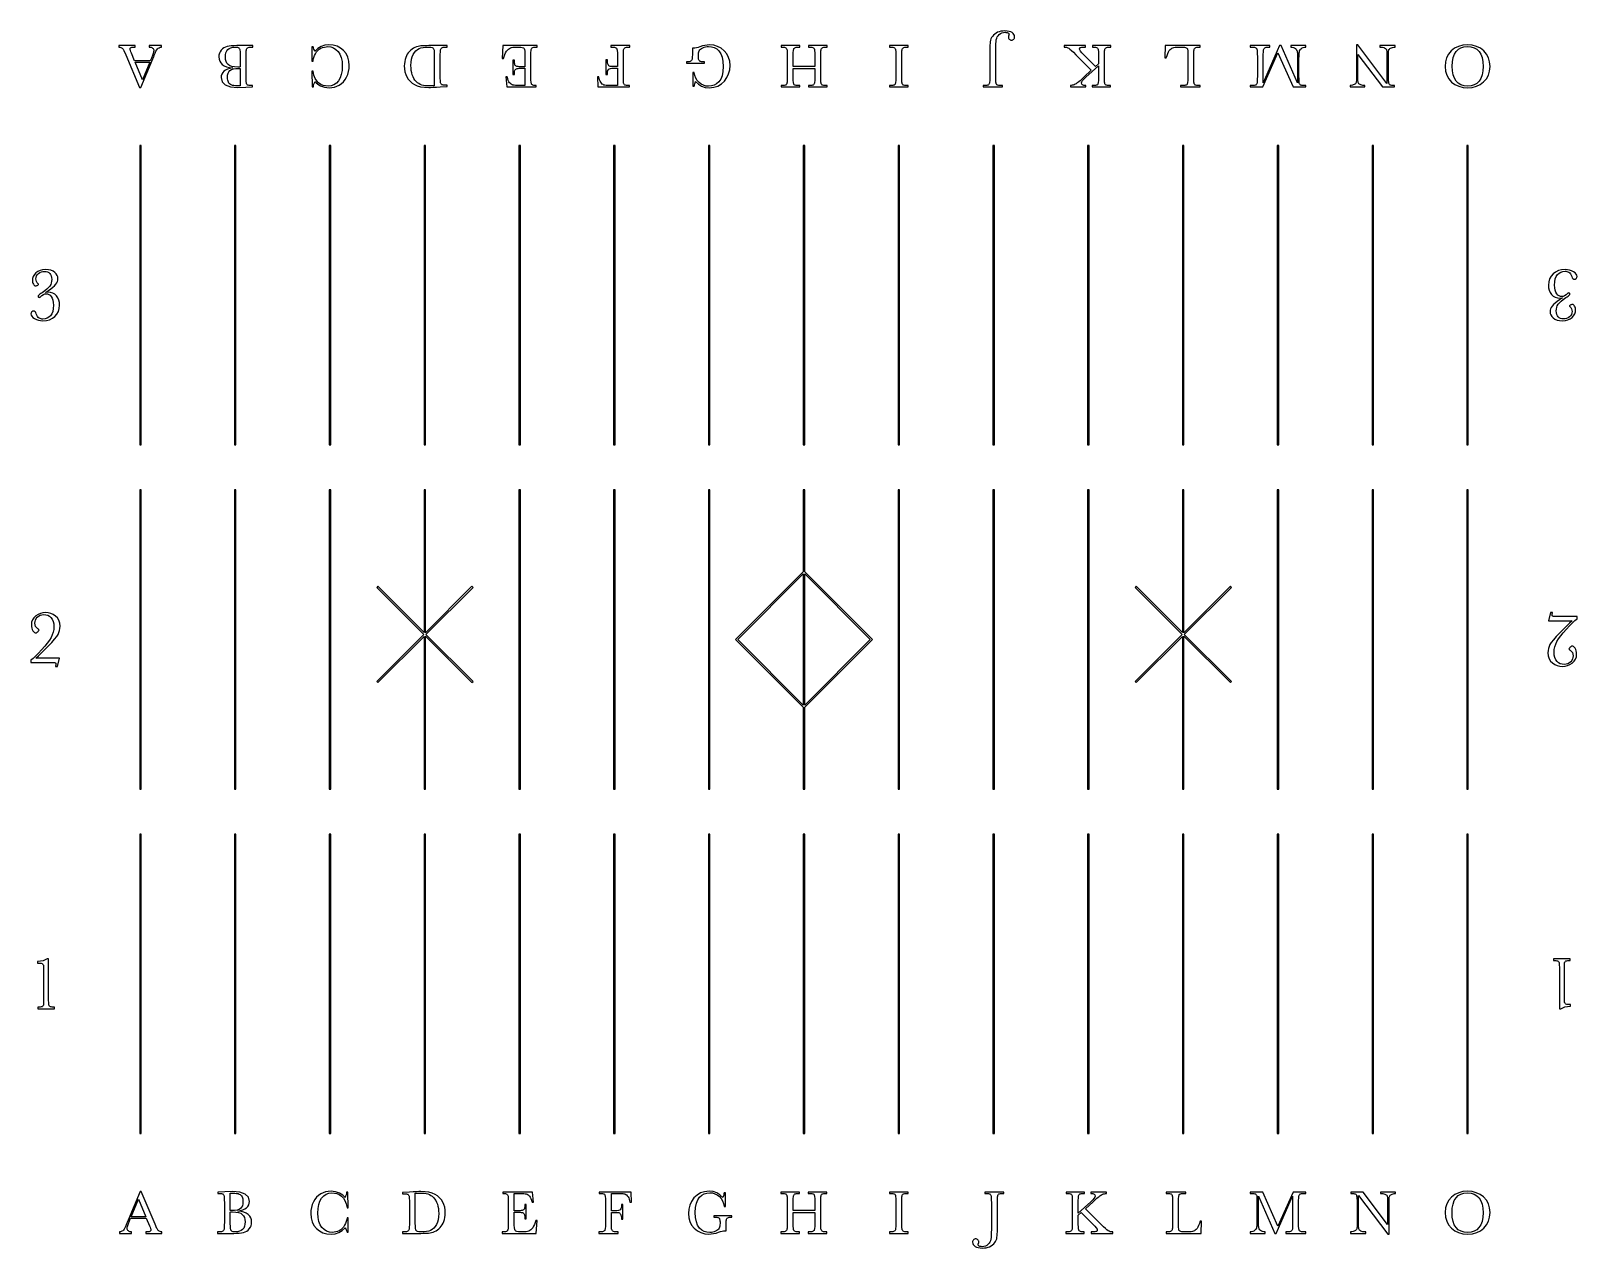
# Model space of a CAD drawing. Header units: millimetres. Extents: x 48 to 358, y 279 to 523.
import ezdxf

# ---------------------------------------------------------------- set-up
doc = ezdxf.new("R2010")
doc.units = ezdxf.units.MM
doc.layers.get('0').update_dxf_attribs({"linetype": 'CONTINUOUS'})

msp = doc.modelspace()

# ---------------------------------------------------------------- linework, layer by layer
at = {"color": 7}
for points in [[(242.763, 512.00406), (242.568, 512.00406), (242.281, 512.01106), (242.049, 512.03106), (241.873, 512.06506), (241.752, 512.11406), (241.667, 512.18006), (241.598, 512.26806), (241.545, 512.37806), (241.508, 512.51006), (241.483, 512.69806), (241.464, 512.97306), (241.454, 513.33606), (241.45, 513.78606), (241.45, 519.19506), (241.456, 519.83906), (241.474, 520.38406), (241.505, 520.83206), (241.548, 521.18206), (241.62, 521.47306), (241.74, 521.74306), (241.907, 521.99506), (242.122, 522.22606), (242.374, 522.41906), (242.654, 522.55806), (242.961, 522.64106), (243.295, 522.66806), (243.459, 522.66106), (243.61, 522.64106), (243.746, 522.60706), (243.869, 522.55806), (243.971, 522.49806), (244.043, 522.42706), (244.087, 522.34606), (244.102, 522.25306), (244.097, 522.21206), (244.085, 522.16206), (244.064, 522.10206), (244.034, 522.03306), (244.002, 521.95206), (243.98, 521.87206), (243.966, 521.79306), (243.961, 521.71606), (243.973, 521.59306), (244.006, 521.48006), (244.063, 521.37606), (244.141, 521.28306), (244.237, 521.20506), (244.343, 521.15006), (244.461, 521.11706), (244.589, 521.10606), (244.715, 521.11806), (244.831, 521.15406), (244.936, 521.21506), (245.031, 521.30106), (245.11, 521.40406), (245.166, 521.51906), (245.2, 521.64606), (245.211, 521.78306), (245.18, 522.01306), (245.085, 522.22606), (244.926, 522.42406), (244.704, 522.60406), (244.424, 522.75506), (244.089, 522.86306), (243.7, 522.92806), (243.257, 522.94906), (242.852, 522.93206), (242.472, 522.87906), (242.117, 522.79106), (241.789, 522.66806), (241.489, 522.51306), (241.22, 522.32706), (240.983, 522.11106), (240.778, 521.86606), (240.607, 521.60306), (240.474, 521.33706), (240.377, 521.06706), (240.317, 520.79406), (240.281, 520.48806), (240.255, 520.12006), (240.24, 519.68906), (240.235, 519.19506), (240.235, 513.78606), (240.231, 513.31806), (240.219, 512.94406), (240.2, 512.66506), (240.174, 512.48006), (240.135, 512.35306), (240.08, 512.24906), (240.01, 512.16606), (239.923, 512.10406), (239.802, 512.06006), (239.628, 512.02906), (239.402, 512.01006), (239.123, 512.00406), (238.916, 512.00406), (238.916, 511.72306), (242.763, 511.72306)], [(72.4688, 517.35106), (72.5855, 517.62606), (72.6733, 517.83606), (72.732, 517.98006), (72.7618, 518.05906), (72.9442, 518.50306), (73.1129, 518.86206), (73.2678, 519.13906), (73.409, 519.33206), (73.5609, 519.46906), (73.7478, 519.58006), (73.9699, 519.66306), (74.227, 519.71906), (74.227, 520.00006), (71.7675, 520.00006), (71.7675, 519.71906), (71.9569, 519.70706), (72.1284, 519.67106), (72.2819, 519.61106), (72.4175, 519.52706), (72.5283, 519.42006), (72.6074, 519.29006), (72.6549, 519.13806), (72.6707, 518.96406), (72.641, 518.74006), (72.5517, 518.41806), (72.4029, 517.99706), (72.1947, 517.47706), (71.9811, 516.95306), (68.8356, 516.95306), (68.2005, 518.48206), (68.0777, 518.78106), (67.9899, 519.01406), (67.9372, 519.18006), (67.9196, 519.28006), (67.9328, 519.40106), (67.9723, 519.49906), (68.0382, 519.57606), (68.1303, 519.63106), (68.2599, 519.67006), (68.4379, 519.69706), (68.6644, 519.71406), (68.9393, 519.71906), (68.9393, 520.00006), (65.685, 520.00006), (65.685, 519.71906), (65.8882, 519.69006), (66.0643, 519.64506), (66.2133, 519.58506), (66.3353, 519.50906), (66.4381, 519.41706), (66.5299, 519.30906), (66.6107, 519.18606), (66.6803, 519.04806), (67.0589, 518.18106), (69.825, 511.60806), (70.0633, 511.60806)], [(91.0985, 511.68606), (92.4596, 511.72206), (92.4596, 512.00206), (92.3008, 512.00206), (92.014, 512.00906), (91.7825, 512.03006), (91.6064, 512.06406), (91.4856, 512.11206), (91.4004, 512.17806), (91.3314, 512.26806), (91.2783, 512.38006), (91.2413, 512.51506), (91.2159, 512.70606), (91.1978, 512.98706), (91.1869, 513.35606), (91.1833, 513.81506), (91.1833, 517.84406), (91.1867, 518.31606), (91.197, 518.69306), (91.2142, 518.97706), (91.2383, 519.16606), (91.2751, 519.29806), (91.3306, 519.41206), (91.4049, 519.50706), (91.4978, 519.58406), (91.6205, 519.64306), (91.784, 519.68506), (91.9884, 519.71006), (92.2337, 519.71806), (92.5513, 519.71806), (92.5513, 520.00006), (89.3023, 520.00006), (88.7253, 519.98906), (88.2098, 519.95706), (87.7558, 519.90206), (87.3632, 519.82606), (87.0176, 519.71506), (86.7044, 519.55406), (86.4237, 519.34506), (86.1754, 519.08706), (85.9723, 518.79206), (85.8273, 518.46906), (85.7403, 518.11906), (85.7113, 517.74106), (85.7541, 517.31106), (85.8827, 516.91906), (86.0969, 516.56406), (86.3969, 516.24606), (86.785, 515.97806), (87.2636, 515.77106), (87.8327, 515.62706), (88.4924, 515.54406), (87.9433, 515.43806), (87.4678, 515.29306), (87.066, 515.10906), (86.7377, 514.88406), (86.4827, 514.62006), (86.3005, 514.31706), (86.1912, 513.97306), (86.1548, 513.59006), (86.3669, 512.73606), (87.0031, 512.12506), (88.0636, 511.75906), (89.5482, 511.63706)], [(88.8778, 515.74406), (88.3392, 515.83506), (87.9056, 515.98606), (87.577, 516.19906), (87.3353, 516.47506), (87.1626, 516.81906), (87.0591, 517.23006), (87.0245, 517.70906), (87.0551, 518.17906), (87.1466, 518.58606), (87.2992, 518.93006), (87.5129, 519.21106), (87.7876, 519.43006), (88.1233, 519.58706), (88.5201, 519.68106), (88.978, 519.71206), (89.2299, 519.70206), (89.4365, 519.67106), (89.5977, 519.61906), (89.7135, 519.54706), (89.7976, 519.45506), (89.8638, 519.34406), (89.9121, 519.21406), (89.9424, 519.06506), (89.9611, 518.85206), (89.9745, 518.53206), (89.9825, 518.10406), (89.9852, 517.56906), (89.9852, 515.72506), (89.8646, 515.72006), (89.7471, 515.71606), (89.6326, 515.71406), (89.5212, 515.71306)], [(108.35, 511.60006), (108.8773, 511.69906), (109.3816, 511.86306), (109.863, 512.09206), (110.307, 512.39006), (110.699, 512.75706), (111.04, 513.19406), (111.328, 513.70106), (111.558, 514.25106), (111.722, 514.82006), (111.82, 515.40706), (111.853, 516.01106), (111.782, 516.89906), (111.568, 517.69606), (111.213, 518.40106), (110.714, 519.01406), (110.104, 519.51106), (109.4121, 519.86606), (108.6379, 520.07906), (107.7816, 520.15006), (106.9709, 520.07306), (106.2358, 519.84106), (105.5762, 519.45506), (104.9921, 518.91506), (104.8598, 519.11106), (104.7496, 519.32206), (104.6615, 519.54706), (104.5955, 519.78706), (104.3331, 519.78706), (104.3331, 516.89006), (104.5955, 516.89006), (104.6529, 517.25306), (104.7519, 517.62406), (104.8924, 518.00006), (105.0745, 518.38406), (105.2954, 518.74206), (105.5527, 519.04406), (105.8462, 519.29006), (106.1759, 519.48006), (106.5218, 519.62206), (106.8638, 519.72306), (107.2021, 519.78406), (107.5365, 519.80406), (108.1333, 519.74206), (108.679, 519.55606), (109.1737, 519.24606), (109.6172, 518.81206), (109.9829, 518.26106), (110.244, 517.60206), (110.401, 516.83406), (110.453, 515.95706), (110.405, 515.03106), (110.262, 514.21906), (110.022, 513.52006), (109.6874, 512.93506), (109.2711, 512.47306), (108.7881, 512.14206), (108.2384, 511.94406), (107.6219, 511.87806), (107.1046, 511.91906), (106.6144, 512.04206), (106.1513, 512.24606), (105.7152, 512.53206), (105.3283, 512.92206), (105.0127, 513.43906), (104.7684, 514.08506), (104.5955, 514.85706), (104.3331, 514.85706), (104.4064, 511.72006), (104.6749, 511.72006), (104.7153, 511.99506), (104.7816, 512.26606), (104.8739, 512.53206), (104.9921, 512.79406), (105.2022, 512.56706), (105.4599, 512.35106), (105.7653, 512.14506), (106.1184, 511.94906), (106.5061, 511.78206), (106.9156, 511.66306), (107.3469, 511.59106), (107.7999, 511.56706)], [(128.169, 511.64006), (128.674, 511.65606), (129.316, 511.68306), (130.098, 511.72006), (131.459, 511.78806), (131.459, 512.06806), (131.215, 512.06806), (130.928, 512.07506), (130.697, 512.09506), (130.521, 512.12906), (130.4, 512.17506), (130.315, 512.24006), (130.246, 512.32806), (130.193, 512.43906), (130.156, 512.57206), (130.131, 512.76106), (130.113, 513.03706), (130.102, 513.40006), (130.098, 513.85106), (130.098, 517.84406), (130.102, 518.31606), (130.113, 518.69306), (130.131, 518.97706), (130.156, 519.16606), (130.195, 519.29806), (130.251, 519.41206), (130.326, 519.50706), (130.419, 519.58406), (130.541, 519.64306), (130.705, 519.68506), (130.909, 519.71006), (131.154, 519.71806), (131.495, 519.71806), (131.495, 520.00006), (127.828, 520.00006), (127.342, 519.99606), (126.913, 519.98406), (126.543, 519.96406), (126.23, 519.93606), (125.942, 519.89206), (125.647, 519.82306), (125.343, 519.73006), (125.031, 519.61206), (124.725, 519.46806), (124.438, 519.29306), (124.17, 519.08906), (123.921, 518.85506), (123.694, 518.59006), (123.493, 518.29306), (123.317, 517.96406), (123.167, 517.60306), (123.047, 517.21706), (122.961, 516.81006), (122.91, 516.38506), (122.893, 515.94006), (122.924, 515.32906), (123.019, 514.75606), (123.176, 514.21906), (123.396, 513.72006), (123.681, 513.26406), (124.031, 512.85806), (124.448, 512.50306), (124.93, 512.19706), (125.497, 511.95106), (126.164, 511.77506), (126.933, 511.67006), (127.804, 511.63506)], [(127.507, 511.94006), (127.091, 511.97506), (126.718, 512.03306), (126.388, 512.11406), (126.087, 512.22806), (125.8, 512.38306), (125.526, 512.57906), (125.266, 512.81606), (125.028, 513.09406), (124.819, 513.40906), (124.639, 513.76406), (124.489, 514.15606), (124.37, 514.58306), (124.285, 515.03706), (124.234, 515.52006), (124.218, 516.03106), (124.247, 516.67506), (124.334, 517.26006), (124.48, 517.78506), (124.684, 518.25006), (124.931, 518.64906), (125.208, 518.97606), (125.512, 519.23206), (125.845, 519.41606), (126.217, 519.54506), (126.637, 519.63806), (127.104, 519.69306), (127.62, 519.71206), (127.957, 519.70306), (128.23, 519.67606), (128.44, 519.63106), (128.586, 519.56906), (128.689, 519.48406), (128.769, 519.37206), (128.826, 519.23506), (128.86, 519.07106), (128.88, 518.83906), (128.895, 518.49906), (128.903, 518.04906), (128.906, 517.49006), (128.906, 511.95906), (128.669, 511.94506), (128.434, 511.93606), (128.2, 511.93006), (127.967, 511.92806)], [(149.338, 512.00306), (149.065, 512.01006), (148.843, 512.03206), (148.673, 512.07006), (148.554, 512.12206), (148.47, 512.19306), (148.402, 512.28606), (148.351, 512.40206), (148.317, 512.54006), (148.294, 512.73006), (148.278, 513.00106), (148.268, 513.35306), (148.265, 513.78506), (148.265, 517.84506), (148.268, 518.31506), (148.277, 518.68706), (148.292, 518.96006), (148.313, 519.13606), (148.346, 519.25706), (148.395, 519.36706), (148.46, 519.46606), (148.542, 519.55406), (148.659, 519.62706), (148.831, 519.67806), (149.057, 519.70906), (149.338, 519.71906), (149.509, 519.71906), (149.509, 520.00006), (142.656, 520.00006), (142.479, 517.42206), (142.772, 517.42206), (142.892, 517.85606), (143.032, 518.24006), (143.193, 518.57506), (143.373, 518.86106), (143.566, 519.10006), (143.764, 519.29506), (143.967, 519.44506), (144.175, 519.55106), (144.4, 519.62506), (144.654, 519.67706), (144.937, 519.70906), (145.249, 519.71906), (145.865, 519.71906), (146.239, 519.70306), (146.534, 519.65406), (146.749, 519.57306), (146.883, 519.46006), (146.966, 519.25506), (147.025, 518.89806), (147.061, 518.39006), (147.072, 517.73006), (147.072, 515.77206), (146.164, 515.77206), (145.918, 515.77706), (145.71, 515.79006), (145.541, 515.81206), (145.411, 515.84206), (145.306, 515.88706), (145.215, 515.95306), (145.137, 516.04006), (145.072, 516.14606), (145.021, 516.29206), (144.985, 516.49406), (144.964, 516.75306), (144.956, 517.06806), (144.67, 517.06806), (144.67, 514.23406), (144.956, 514.23406), (144.961, 514.51606), (144.975, 514.74706), (144.999, 514.92806), (145.032, 515.05906), (145.081, 515.15806), (145.15, 515.24306), (145.239, 515.31506), (145.35, 515.37406), (145.493, 515.42006), (145.681, 515.45206), (145.915, 515.47206), (146.194, 515.47806), (147.072, 515.47806), (147.072, 512.00306), (145.926, 512.00306), (145.522, 512.00906), (145.179, 512.02606), (144.894, 512.05606), (144.67, 512.09706), (144.481, 512.16106), (144.306, 512.25906), (144.144, 512.39006), (143.996, 512.55406), (143.859, 512.76706), (143.734, 513.04306), (143.62, 513.38206), (143.517, 513.78306), (143.23, 513.78306), (143.425, 511.72306), (149.338, 511.72306)], [(168.057, 512.00406), (167.911, 512.00406), (167.624, 512.01106), (167.392, 512.03106), (167.216, 512.06506), (167.095, 512.11406), (167.01, 512.18006), (166.941, 512.26806), (166.888, 512.37806), (166.851, 512.51006), (166.825, 512.69806), (166.807, 512.97306), (166.796, 513.33506), (166.793, 513.78606), (166.793, 517.84506), (166.796, 518.31706), (166.807, 518.69406), (166.825, 518.97806), (166.851, 519.16706), (166.889, 519.29906), (166.945, 519.41306), (167.02, 519.50806), (167.113, 519.58506), (167.236, 519.64406), (167.4, 519.68606), (167.604, 519.71106), (167.849, 519.71906), (168.106, 519.71906), (168.106, 520.00006), (164.258, 520.00006), (164.258, 519.71906), (164.539, 519.71906), (164.799, 519.71006), (165.014, 519.68306), (165.182, 519.63706), (165.304, 519.57306), (165.394, 519.49006), (165.465, 519.38706), (165.518, 519.26606), (165.552, 519.12406), (165.573, 518.93106), (165.588, 518.65406), (165.597, 518.29206), (165.6, 517.84606), (165.6, 515.78906), (164.827, 515.78906), (164.547, 515.79606), (164.318, 515.81806), (164.138, 515.85306), (164.008, 515.90206), (163.909, 515.97106), (163.823, 516.06406), (163.751, 516.18106), (163.691, 516.32306), (163.644, 516.49006), (163.611, 516.68606), (163.591, 516.90906), (163.584, 517.16006), (163.279, 517.16006), (163.279, 514.24006), (163.584, 514.24006), (163.6, 514.59106), (163.646, 514.87706), (163.723, 515.10006), (163.831, 515.25906), (163.986, 515.37006), (164.203, 515.44906), (164.484, 515.49706), (164.827, 515.51306), (165.6, 515.51306), (165.6, 512.00406), (163.985, 512.00406), (163.628, 512.01106), (163.328, 512.03106), (163.083, 512.06506), (162.894, 512.11306), (162.734, 512.18906), (162.577, 512.30606), (162.424, 512.46506), (162.275, 512.66506), (162.14, 512.90006), (162.032, 513.16506), (161.949, 513.45906), (161.894, 513.78306), (161.607, 513.78306), (161.674, 511.72306), (168.057, 511.72306)], [(184.918, 511.65106), (185.732, 511.90206), (186.444, 512.31906), (187.056, 512.90406), (187.548, 513.60006), (187.899, 514.35106), (188.109, 515.15706), (188.179, 516.01706), (188.106, 516.87606), (187.885, 517.65606), (187.517, 518.35706), (187.001, 518.98106), (186.375, 519.49206), (185.673, 519.85806), (184.897, 520.07706), (184.047, 520.15006), (183.594, 520.12506), (183.123, 520.05206), (182.633, 519.93006), (182.124, 519.75906), (181.76, 519.63306), (181.434, 519.54406), (181.144, 519.49006), (180.89, 519.47206), (180.831, 519.47406), (180.767, 519.47806), (180.699, 519.48606), (180.628, 519.49606), (180.628, 518.61806), (180.624, 518.13306), (180.611, 517.74806), (180.59, 517.46106), (180.561, 517.27306), (180.518, 517.14406), (180.458, 517.03506), (180.38, 516.94506), (180.284, 516.87606), (180.155, 516.82406), (179.978, 516.78706), (179.754, 516.76506), (179.482, 516.75706), (179.482, 516.46306), (183.053, 516.46306), (183.053, 516.75706), (182.858, 516.75706), (182.633, 516.76206), (182.446, 516.77606), (182.297, 516.80006), (182.186, 516.83306), (182.101, 516.88106), (182.027, 516.94606), (181.965, 517.03006), (181.915, 517.13206), (181.876, 517.27106), (181.848, 517.46606), (181.832, 517.71506), (181.826, 518.02006), (181.838, 518.29106), (181.873, 518.53906), (181.932, 518.76106), (182.015, 518.96006), (182.13, 519.13906), (182.287, 519.30306), (182.484, 519.45406), (182.723, 519.59106), (182.989, 519.70406), (183.27, 519.78506), (183.566, 519.83406), (183.876, 519.85006), (184.47, 519.79306), (185.013, 519.62106), (185.507, 519.33406), (185.95, 518.93206), (186.315, 518.39206), (186.577, 517.69206), (186.733, 516.83106), (186.785, 515.81006), (186.731, 514.78906), (186.569, 513.93606), (186.298, 513.25106), (185.919, 512.73406), (185.467, 512.35406), (184.978, 512.08406), (184.451, 511.92106), (183.887, 511.86706), (183.344, 511.91306), (182.843, 512.05306), (182.384, 512.28606), (181.968, 512.61206), (181.611, 513.01706), (181.331, 513.48906), (181.128, 514.02706), (181.001, 514.63206), (180.707, 514.63206), (180.707, 511.86706), (181.001, 511.86706), (181.037, 512.11006), (181.092, 512.34406), (181.166, 512.57106), (181.258, 512.78806), (181.837, 512.25406), (182.487, 511.87306), (183.21, 511.64406), (184.004, 511.56706)], [(202.173, 512.00306), (201.954, 512.00306), (201.667, 512.01006), (201.435, 512.03006), (201.259, 512.06506), (201.139, 512.11306), (201.054, 512.17906), (200.985, 512.26706), (200.933, 512.37706), (200.897, 512.50906), (200.873, 512.69606), (200.856, 512.97206), (200.846, 513.33406), (200.842, 513.78506), (200.842, 515.42706), (205.163, 515.42706), (205.163, 513.78506), (205.159, 513.31706), (205.147, 512.94306), (205.127, 512.66406), (205.099, 512.48006), (205.059, 512.35306), (205.004, 512.24906), (204.933, 512.16606), (204.846, 512.10406), (204.726, 512.06006), (204.553, 512.02906), (204.33, 512.01006), (204.054, 512.00406), (203.901, 512.00406), (203.901, 511.72306), (207.622, 511.72306), (207.622, 512.00406), (207.47, 512.00406), (207.184, 512.01106), (206.953, 512.03106), (206.777, 512.06506), (206.657, 512.11406), (206.572, 512.18006), (206.503, 512.26806), (206.45, 512.37806), (206.413, 512.51006), (206.388, 512.69806), (206.37, 512.97306), (206.359, 513.33506), (206.355, 513.78606), (206.355, 517.84506), (206.359, 518.31706), (206.37, 518.69406), (206.388, 518.97806), (206.413, 519.16706), (206.451, 519.29906), (206.507, 519.41306), (206.582, 519.50806), (206.675, 519.58506), (206.797, 519.64406), (206.961, 519.68606), (207.164, 519.71106), (207.409, 519.71906), (207.622, 519.71906), (207.622, 520.00006), (203.901, 520.00006), (203.901, 519.71906), (204.115, 519.71906), (204.37, 519.71006), (204.58, 519.68306), (204.746, 519.63706), (204.867, 519.57306), (204.957, 519.49006), (205.028, 519.38706), (205.08, 519.26506), (205.114, 519.12406), (205.135, 518.93006), (205.151, 518.65306), (205.16, 518.29106), (205.163, 517.84406), (205.163, 515.84706), (200.842, 515.84706), (200.842, 517.84406), (200.846, 518.31606), (200.856, 518.69406), (200.873, 518.97706), (200.897, 519.16706), (200.934, 519.29906), (200.99, 519.41306), (201.064, 519.50806), (201.157, 519.58506), (201.279, 519.64406), (201.442, 519.68606), (201.644, 519.71106), (201.886, 519.71906), (202.173, 519.71906), (202.173, 520.00006), (198.406, 520.00006), (198.406, 519.71906), (198.596, 519.71906), (198.851, 519.71006), (199.062, 519.68306), (199.229, 519.63706), (199.352, 519.57306), (199.443, 519.49006), (199.514, 519.38706), (199.566, 519.26506), (199.599, 519.12406), (199.619, 518.93106), (199.633, 518.65306), (199.642, 518.29106), (199.645, 517.84506), (199.645, 513.78506), (199.641, 513.31706), (199.629, 512.94306), (199.609, 512.66406), (199.581, 512.47906), (199.541, 512.35206), (199.485, 512.24806), (199.414, 512.16506), (199.328, 512.10306), (199.207, 512.05906), (199.033, 512.02806), (198.807, 512.00906), (198.528, 512.00306), (198.406, 512.00306), (198.406, 511.72306), (202.173, 511.72306)], [(223.89, 512.00306), (223.713, 512.00306), (223.427, 512.01006), (223.196, 512.03006), (223.02, 512.06506), (222.898, 512.11306), (222.812, 512.17906), (222.743, 512.26706), (222.69, 512.37706), (222.655, 512.50906), (222.631, 512.69706), (222.613, 512.97206), (222.603, 513.33506), (222.6, 513.78506), (222.6, 517.84506), (222.603, 518.31706), (222.613, 518.69406), (222.631, 518.97806), (222.655, 519.16706), (222.691, 519.29906), (222.747, 519.41306), (222.821, 519.50806), (222.913, 519.58506), (223.035, 519.64406), (223.198, 519.68606), (223.402, 519.71106), (223.647, 519.71906), (223.89, 519.71906), (223.89, 520.00006), (220.106, 520.00006), (220.106, 519.71906), (220.35, 519.71906), (220.609, 519.71006), (220.822, 519.68306), (220.989, 519.63706), (221.111, 519.57306), (221.201, 519.49006), (221.272, 519.38706), (221.323, 519.26506), (221.356, 519.12406), (221.376, 518.93106), (221.39, 518.65306), (221.399, 518.29106), (221.402, 517.84506), (221.402, 513.78506), (221.398, 513.31706), (221.386, 512.94306), (221.366, 512.66406), (221.337, 512.47906), (221.298, 512.35206), (221.242, 512.24806), (221.171, 512.16506), (221.084, 512.10306), (220.963, 512.05906), (220.789, 512.02806), (220.562, 512.00906), (220.283, 512.00306), (220.106, 512.00306), (220.106, 511.72306), (223.89, 511.72306)], [(259.503, 512.00306), (259.118, 512.04506), (258.844, 512.14806), (258.679, 512.31106), (258.624, 512.53406), (258.679, 512.73006), (258.844, 512.98306), (259.118, 513.29206), (259.502, 513.65706), (262.026, 515.93406), (262.026, 513.78506), (262.022, 513.31706), (262.01, 512.94306), (261.99, 512.66406), (261.962, 512.47906), (261.922, 512.35206), (261.867, 512.24806), (261.796, 512.16506), (261.709, 512.10306), (261.588, 512.05906), (261.415, 512.02806), (261.189, 512.00906), (260.911, 512.00306), (260.759, 512.00306), (260.759, 511.72306), (264.422, 511.72306), (264.422, 512.00306), (264.105, 512.00906), (263.852, 512.02706), (263.662, 512.05806), (263.536, 512.10006), (263.449, 512.16106), (263.378, 512.24406), (263.322, 512.35006), (263.282, 512.47906), (263.254, 512.66606), (263.234, 512.94606), (263.222, 513.31906), (263.218, 513.78506), (263.218, 517.84506), (263.222, 518.31706), (263.233, 518.69406), (263.251, 518.97806), (263.276, 519.16706), (263.314, 519.29906), (263.371, 519.41306), (263.446, 519.50806), (263.539, 519.58506), (263.662, 519.64406), (263.825, 519.68606), (264.03, 519.71106), (264.275, 519.71906), (264.531, 519.71906), (264.531, 520.00006), (260.816, 520.00006), (260.816, 519.71906), (260.974, 519.71906), (261.231, 519.71006), (261.443, 519.68306), (261.61, 519.63706), (261.731, 519.57306), (261.821, 519.49006), (261.891, 519.38706), (261.944, 519.26506), (261.977, 519.12406), (261.999, 518.93106), (262.014, 518.65306), (262.023, 518.29106), (262.026, 517.84506), (262.026, 516.33706), (261.436, 515.81806), (259.1, 518.17506), (258.713, 518.57806), (258.437, 518.90306), (258.271, 519.14906), (258.216, 519.31606), (258.226, 519.39806), (258.258, 519.47306), (258.312, 519.54206), (258.386, 519.60306), (258.504, 519.65406), (258.688, 519.69006), (258.937, 519.71206), (259.252, 519.71906), (259.417, 519.71906), (259.417, 520.00006), (255.12, 520.00006), (255.12, 519.71906), (255.393, 519.70506), (255.64, 519.66306), (255.86, 519.59206), (256.053, 519.49306), (256.277, 519.32706), (256.589, 519.05406), (256.988, 518.67406), (257.475, 518.18706), (260.576, 515.05506), (259.07, 513.66306), (258.665, 513.28706), (258.33, 512.98106), (258.065, 512.74606), (257.868, 512.58306), (257.703, 512.46106), (257.529, 512.35106), (257.348, 512.25306), (257.158, 512.16806), (256.965, 512.09806), (256.772, 512.04806), (256.579, 512.01906), (256.387, 512.00906), (256.387, 511.72306), (259.503, 511.72306)], [(282.424, 512.00306), (282.24, 512.00306), (281.953, 512.01006), (281.722, 512.03006), (281.545, 512.06506), (281.424, 512.11306), (281.339, 512.17906), (281.27, 512.26706), (281.217, 512.37706), (281.18, 512.50906), (281.155, 512.69706), (281.136, 512.97206), (281.126, 513.33506), (281.122, 513.78506), (281.122, 517.84506), (281.126, 518.31706), (281.136, 518.69406), (281.155, 518.97806), (281.18, 519.16706), (281.218, 519.29906), (281.275, 519.41306), (281.35, 519.50806), (281.443, 519.58506), (281.566, 519.64406), (281.729, 519.68606), (281.934, 519.71106), (282.179, 519.71906), (282.424, 519.71906), (282.424, 520.00006), (275.391, 520.00006), (275.33, 517.56406), (275.617, 517.56406), (275.758, 518.02206), (275.906, 518.41406), (276.062, 518.74006), (276.224, 518.99906), (276.393, 519.20506), (276.566, 519.37106), (276.743, 519.49806), (276.926, 519.58506), (277.135, 519.64406), (277.393, 519.68606), (277.7, 519.71106), (278.057, 519.71906), (278.685, 519.71906), (279.011, 519.71106), (279.275, 519.68806), (279.476, 519.64906), (279.616, 519.59406), (279.713, 519.52506), (279.79, 519.44406), (279.846, 519.35006), (279.881, 519.24306), (279.902, 519.08806), (279.917, 518.84906), (279.927, 518.52606), (279.93, 518.12006), (279.93, 513.78506), (279.926, 513.31706), (279.914, 512.94306), (279.894, 512.66406), (279.866, 512.47906), (279.826, 512.35206), (279.771, 512.24806), (279.7, 512.16506), (279.613, 512.10306), (279.492, 512.05906), (279.319, 512.02806), (279.093, 512.00906), (278.815, 512.00306), (278.449, 512.00306), (278.449, 511.72306), (282.424, 511.72306)], [(297.999, 518.57306), (301.032, 511.72306), (303.553, 511.72306), (303.553, 512.00406), (303.328, 512.00406), (303.041, 512.01106), (302.81, 512.03106), (302.634, 512.06506), (302.513, 512.11406), (302.428, 512.18006), (302.359, 512.26806), (302.306, 512.37806), (302.269, 512.51006), (302.244, 512.69806), (302.226, 512.97306), (302.215, 513.33506), (302.211, 513.78606), (302.211, 517.38706), (302.216, 517.86006), (302.23, 518.25106), (302.252, 518.56206), (302.284, 518.79106), (302.337, 518.97306), (302.422, 519.14006), (302.54, 519.29206), (302.69, 519.42906), (302.869, 519.54506), (303.072, 519.63106), (303.3, 519.69006), (303.553, 519.71906), (303.553, 520.00006), (300.593, 520.00006), (300.593, 519.71906), (300.864, 519.68606), (301.102, 519.62406), (301.309, 519.53206), (301.484, 519.41106), (301.627, 519.27006), (301.737, 519.11706), (301.816, 518.95406), (301.862, 518.77906), (301.889, 518.55906), (301.908, 518.26006), (301.919, 517.88206), (301.923, 517.42406), (301.923, 512.57706), (298.621, 520.00006), (298.334, 520.00006), (295.057, 512.57706), (295.057, 517.84506), (295.061, 518.31706), (295.072, 518.69406), (295.09, 518.97806), (295.115, 519.16706), (295.153, 519.29906), (295.21, 519.41306), (295.285, 519.50806), (295.378, 519.58506), (295.5, 519.64406), (295.662, 519.68606), (295.864, 519.71106), (296.107, 519.71906), (296.399, 519.71906), (296.399, 520.00006), (292.442, 520.00006), (292.442, 519.71906), (292.809, 519.71906), (293.067, 519.71006), (293.28, 519.68306), (293.447, 519.63706), (293.569, 519.57306), (293.659, 519.49006), (293.73, 519.38706), (293.782, 519.26506), (293.816, 519.12406), (293.838, 518.93106), (293.853, 518.65306), (293.862, 518.29106), (293.865, 517.84506), (293.865, 513.78606), (293.861, 513.31806), (293.849, 512.94406), (293.829, 512.66406), (293.801, 512.48006), (293.761, 512.35306), (293.706, 512.24906), (293.635, 512.16606), (293.548, 512.10406), (293.427, 512.06006), (293.254, 512.02906), (293.028, 512.01006), (292.75, 512.00406), (292.445, 512.00406), (292.445, 511.72306), (294.984, 511.72306)], [(315.438, 512.00406), (315.202, 512.01206), (314.984, 512.03606), (314.784, 512.07606), (314.601, 512.13206), (314.442, 512.20206), (314.312, 512.28306), (314.211, 512.37606), (314.14, 512.48006), (314.09, 512.61006), (314.055, 512.78206), (314.034, 512.99506), (314.027, 513.24906), (314.027, 518.19906), (318.93, 511.72306), (321.371, 511.72306), (321.371, 512.00406), (321.068, 512.00906), (320.824, 512.02706), (320.639, 512.05506), (320.513, 512.09506), (320.423, 512.15506), (320.347, 512.24506), (320.283, 512.36306), (320.232, 512.51006), (320.194, 512.71106), (320.166, 512.99106), (320.149, 513.34906), (320.144, 513.78606), (320.144, 518.17506), (320.147, 518.51606), (320.158, 518.78806), (320.176, 518.99206), (320.202, 519.12706), (320.247, 519.22606), (320.323, 519.32206), (320.431, 519.41406), (320.571, 519.50306), (320.744, 519.58106), (320.953, 519.64406), (321.196, 519.69006), (321.474, 519.71906), (321.474, 520.00006), (318.387, 520.00006), (318.387, 519.71906), (318.696, 519.70706), (318.963, 519.67206), (319.19, 519.61306), (319.375, 519.53006), (319.523, 519.43306), (319.639, 519.33206), (319.723, 519.22606), (319.774, 519.11506), (319.805, 518.97106), (319.827, 518.76706), (319.84, 518.50106), (319.844, 518.17506), (319.844, 512.43106), (313.99, 520.19006), (313.727, 520.19006), (313.727, 513.34106), (313.722, 513.09406), (313.707, 512.88706), (313.681, 512.71706), (313.645, 512.58706), (313.59, 512.47906), (313.508, 512.38006), (313.399, 512.28806), (313.262, 512.20506), (313.097, 512.13306), (312.905, 512.07506), (312.685, 512.03206), (312.437, 512.00406), (312.437, 511.72306), (315.438, 511.72306)], [(336.942, 511.64006), (337.781, 511.85706), (338.541, 512.22006), (339.221, 512.72706), (339.782, 513.35406), (340.182, 514.07606), (340.423, 514.89306), (340.503, 515.80406), (340.424, 516.73806), (340.187, 517.57506), (339.792, 518.31606), (339.239, 518.96006), (338.563, 519.48006), (337.799, 519.85206), (336.946, 520.07506), (336.005, 520.15006), (335.04, 520.07506), (334.174, 519.85206), (333.406, 519.48006), (332.736, 518.96006), (332.193, 518.31906), (331.805, 517.58606), (331.572, 516.76206), (331.494, 515.84606), (331.575, 514.90706), (331.818, 514.07206), (332.224, 513.34106), (332.791, 512.71506), (333.48, 512.21306), (334.248, 511.85406), (335.095, 511.63906), (336.023, 511.56706)], [(335.302, 511.93706), (334.678, 512.13006), (334.143, 512.45106), (333.699, 512.90106), (333.349, 513.47206), (333.099, 514.15506), (332.95, 514.95006), (332.9, 515.85906), (332.95, 516.78906), (333.102, 517.59706), (333.356, 518.28206), (333.711, 518.84406), (334.153, 519.28106), (334.669, 519.59406), (335.257, 519.78206), (335.919, 519.84406), (336.665, 519.78206), (337.312, 519.59406), (337.859, 519.28106), (338.307, 518.84406), (338.655, 518.28106), (338.904, 517.59406), (339.053, 516.78206), (339.103, 515.84606), (339.053, 514.92406), (338.904, 514.12106), (338.655, 513.43906), (338.307, 512.87706), (337.866, 512.43706), (337.337, 512.12406), (336.72, 511.93506), (336.017, 511.87306)], [(68.9393, 516.67606), (71.8652, 516.67606), (70.4054, 513.14706)], [(89.0744, 511.94806), (88.718, 511.98406), (88.4286, 512.04406), (88.2062, 512.12806), (88.0292, 512.23406), (87.8757, 512.36106), (87.7459, 512.50806), (87.6397, 512.67406), (87.557, 512.87006), (87.498, 513.10106), (87.4626, 513.37006), (87.4508, 513.67506), (87.4809, 514.10706), (87.5711, 514.47406), (87.7215, 514.77806), (87.9321, 515.01706), (88.2249, 515.19906), (88.622, 515.32906), (89.1234, 515.40606), (89.7292, 515.43206), (89.9852, 515.43206), (89.9852, 511.95406), (89.861, 511.94606), (89.7384, 511.94106), (89.6173, 511.93706), (89.4977, 511.93606)], [(70.15, 500.00006), (69.85, 500.00006), (69.85, 440.00006), (70.15, 440.00006)], [(89.15, 500.00006), (88.85, 500.00006), (88.85, 440.00006), (89.15, 440.00006)], [(108.15, 500.00006), (107.85, 500.00006), (107.85, 440.00006), (108.15, 440.00006)], [(127.15, 500.00006), (126.85, 500.00006), (126.85, 440.00006), (127.15, 440.00006)], [(146.15, 500.00006), (145.85, 500.00006), (145.85, 440.00006), (146.15, 440.00006)], [(165.15, 500.00006), (164.85, 500.00006), (164.85, 440.00006), (165.15, 440.00006)], [(184.15, 500.00006), (183.85, 500.00006), (183.85, 440.00006), (184.15, 440.00006)], [(203.15, 500.00006), (202.85, 500.00006), (202.85, 440.00006), (203.15, 440.00006)], [(222.15, 500.00006), (221.85, 500.00006), (221.85, 440.00006), (222.15, 440.00006)], [(241.15, 500.00006), (240.85, 500.00006), (240.85, 440.00006), (241.15, 440.00006)], [(260.15, 500.00006), (259.85, 500.00006), (259.85, 440.00006), (260.15, 440.00006)], [(279.15, 500.00006), (278.85, 500.00006), (278.85, 440.00006), (279.15, 440.00006)], [(298.15, 500.00006), (297.85, 500.00006), (297.85, 440.00006), (298.15, 440.00006)], [(317.15, 500.00006), (316.85, 500.00006), (316.85, 440.00006), (317.15, 440.00006)], [(336.15, 500.00006), (335.85, 500.00006), (335.85, 440.00006), (336.15, 440.00006)], [(51.164, 464.92206), (51.7981, 465.08606), (52.3651, 465.35906), (52.8649, 465.74106), (53.2729, 466.20806), (53.5643, 466.73706), (53.7392, 467.32706), (53.7975, 467.97906), (53.758, 468.52206), (53.6397, 469.01706), (53.4424, 469.46406), (53.1663, 469.86306), (52.8216, 470.19106), (52.4188, 470.42506), (51.9578, 470.56606), (51.4385, 470.61206), (51.3229, 470.60806), (51.2073, 470.59606), (51.0917, 470.57506), (50.9761, 470.54506), (51.5803, 470.96306), (52.0542, 471.29606), (52.454, 471.60906), (52.7797, 471.90206), (53.0312, 472.17506), (53.2189, 472.44306), (53.353, 472.72206), (53.4334, 473.01206), (53.4602, 473.31206), (53.4208, 473.65106), (53.3026, 473.97306), (53.1056, 474.27906), (52.8298, 474.56906), (52.4771, 474.81506), (52.0493, 474.99106), (51.5464, 475.09706), (50.9685, 475.13206), (50.3982, 475.09006), (49.8886, 474.96406), (49.4396, 474.75506), (49.0512, 474.46106), (48.7379, 474.11506), (48.5141, 473.75006), (48.3798, 473.36606), (48.3351, 472.96206), (48.3477, 472.76006), (48.3855, 472.56606), (48.4486, 472.38006), (48.5368, 472.20106), (48.6396, 472.04706), (48.746, 471.93806), (48.8562, 471.87206), (48.9701, 471.85006), (49.0345, 471.85706), (49.1156, 471.87806), (49.2136, 471.91306), (49.3283, 471.96206), (49.436, 472.01706), (49.5129, 472.07006), (49.5591, 472.12106), (49.5745, 472.17106), (49.5712, 472.19006), (49.5614, 472.21206), (49.5451, 472.23506), (49.5223, 472.26006), (49.3232, 472.49606), (49.181, 472.73906), (49.0957, 472.99206), (49.0672, 473.25206), (49.0996, 473.56906), (49.1968, 473.85706), (49.3587, 474.11506), (49.5855, 474.34406), (49.8542, 474.53206), (50.142, 474.66606), (50.449, 474.74606), (50.7751, 474.77306), (51.0869, 474.74706), (51.3661, 474.66806), (51.6127, 474.53606), (51.8266, 474.35106), (51.9995, 474.11906), (52.123, 473.84306), (52.1971, 473.52406), (52.2218, 473.16206), (52.1981, 472.77606), (52.1268, 472.42506), (52.0079, 472.10806), (51.8416, 471.82606), (51.6015, 471.54406), (51.2617, 471.22906), (50.8221, 470.88006), (50.2829, 470.49806), (50.0407, 470.33106), (49.8512, 470.19506), (49.7144, 470.09006), (49.6302, 470.01606), (49.5797, 469.95906), (49.5436, 469.90406), (49.5219, 469.84906), (49.5147, 469.79606), (49.5287, 469.69206), (49.5707, 469.61806), (49.6406, 469.57306), (49.7386, 469.55806), (49.794, 469.56506), (49.8486, 469.58606), (49.9022, 469.62106), (49.9549, 469.67006), (50.2581, 469.94406), (50.5481, 470.13906), (50.8252, 470.25706), (51.0892, 470.29606), (51.3776, 470.26006), (51.6459, 470.15406), (51.8942, 469.97706), (52.1225, 469.72906), (52.3135, 469.40906), (52.4499, 469.01606), (52.5318, 468.54906), (52.5591, 468.00806), (52.5225, 467.33606), (52.4127, 466.75806), (52.2297, 466.27406), (51.9734, 465.88406), (51.6585, 465.58406), (51.2992, 465.37006), (50.8957, 465.24206), (50.4479, 465.19906), (50.2609, 465.21106), (50.073, 465.24906), (49.8841, 465.31206), (49.6944, 465.40006), (49.5116, 465.52706), (49.3512, 465.71506), (49.2132, 465.96306), (49.0975, 466.27206), (49.0014, 466.50306), (48.8774, 466.66906), (48.7254, 466.76806), (48.5454, 466.80106), (48.4424, 466.79106), (48.3496, 466.76306), (48.2671, 466.71506), (48.1948, 466.64806), (48.1361, 466.56706), (48.0941, 466.47906), (48.0689, 466.38306), (48.0605, 466.27806), (48.1048, 466.02506), (48.2377, 465.78006), (48.4592, 465.54406), (48.7693, 465.31606), (49.1409, 465.12006), (49.547, 464.98006), (49.9876, 464.89606), (50.4627, 464.86806)], [(355.602, 464.91006), (356.111, 465.03606), (356.56, 465.24506), (356.949, 465.53906), (357.262, 465.88506), (357.486, 466.25006), (357.62, 466.63406), (357.665, 467.03806), (357.652, 467.24006), (357.614, 467.43406), (357.551, 467.62006), (357.463, 467.79906), (357.36, 467.95306), (357.254, 468.06206), (357.144, 468.12806), (357.03, 468.15006), (356.966, 468.14306), (356.884, 468.12206), (356.786, 468.08706), (356.672, 468.03806), (356.564, 467.98306), (356.487, 467.93006), (356.441, 467.87906), (356.426, 467.82906), (356.429, 467.81006), (356.439, 467.78806), (356.455, 467.76506), (356.478, 467.74006), (356.677, 467.50406), (356.819, 467.26106), (356.904, 467.00806), (356.933, 466.74806), (356.9, 466.43106), (356.803, 466.14306), (356.641, 465.88506), (356.415, 465.65606), (356.146, 465.46806), (355.858, 465.33406), (355.551, 465.25406), (355.225, 465.22706), (354.913, 465.25306), (354.634, 465.33206), (354.387, 465.46406), (354.173, 465.64906), (354, 465.88106), (353.877, 466.15706), (353.803, 466.47606), (353.778, 466.83806), (353.802, 467.22406), (353.873, 467.57506), (353.992, 467.89206), (354.158, 468.17406), (354.399, 468.45606), (354.738, 468.77106), (355.178, 469.12006), (355.717, 469.50206), (355.959, 469.66906), (356.149, 469.80506), (356.286, 469.91006), (356.37, 469.98406), (356.42, 470.04106), (356.456, 470.09606), (356.478, 470.15106), (356.485, 470.20406), (356.471, 470.30806), (356.429, 470.38206), (356.359, 470.42706), (356.261, 470.44206), (356.206, 470.43506), (356.151, 470.41406), (356.098, 470.37906), (356.045, 470.33006), (355.742, 470.05606), (355.452, 469.86106), (355.175, 469.74306), (354.911, 469.70406), (354.622, 469.74006), (354.354, 469.84606), (354.106, 470.02306), (353.878, 470.27106), (353.686, 470.59106), (353.55, 470.98406), (353.468, 471.45106), (353.441, 471.99206), (353.478, 472.66406), (353.587, 473.24206), (353.77, 473.72606), (354.027, 474.11606), (354.342, 474.41606), (354.701, 474.63006), (355.104, 474.75806), (355.552, 474.80106), (355.739, 474.78906), (355.927, 474.75106), (356.116, 474.68806), (356.306, 474.60006), (356.488, 474.47306), (356.649, 474.28506), (356.787, 474.03706), (356.903, 473.72806), (356.999, 473.49706), (357.123, 473.33106), (357.275, 473.23206), (357.455, 473.19906), (357.558, 473.20906), (357.65, 473.23706), (357.733, 473.28506), (357.805, 473.35206), (357.864, 473.43306), (357.906, 473.52106), (357.931, 473.61706), (357.939, 473.72206), (357.895, 473.97506), (357.762, 474.22006), (357.541, 474.45606), (357.231, 474.68406), (356.859, 474.88006), (356.453, 475.02006), (356.012, 475.10406), (355.537, 475.13206), (354.836, 475.07806), (354.202, 474.91406), (353.635, 474.64106), (353.135, 474.25906), (352.727, 473.79206), (352.436, 473.26306), (352.261, 472.67306), (352.203, 472.02106), (352.242, 471.47806), (352.36, 470.98306), (352.558, 470.53606), (352.834, 470.13706), (353.178, 469.80906), (353.581, 469.57506), (354.042, 469.43406), (354.561, 469.38806), (354.677, 469.39206), (354.793, 469.40406), (354.908, 469.42506), (355.024, 469.45506), (354.42, 469.03706), (353.946, 468.70406), (353.546, 468.39106), (353.22, 468.09806), (352.969, 467.82506), (352.781, 467.55706), (352.647, 467.27806), (352.567, 466.98806), (352.54, 466.68806), (352.579, 466.34906), (352.697, 466.02706), (352.894, 465.72106), (353.17, 465.43106), (353.523, 465.18506), (353.951, 465.00906), (354.454, 464.90306), (355.032, 464.86806)], [(70.15, 431.00006), (69.85, 431.00006), (69.85, 371.00006), (70.15, 371.00006)], [(89.15, 431.00006), (88.85, 431.00006), (88.85, 371.00006), (89.15, 371.00006)], [(108.15, 431.00006), (107.85, 431.00006), (107.85, 371.00006), (108.15, 371.00006)], [(127.15, 401.65606), (136.452, 392.35406), (136.664, 392.56606), (127.224, 402.00606), (136.664, 411.44606), (136.452, 411.65806), (127.15, 402.35606), (127.15, 431.00006), (126.85, 431.00006), (126.85, 402.38006), (117.572, 411.65806), (117.36, 411.44606), (126.8, 402.00606), (117.36, 392.56606), (117.572, 392.35406), (126.85, 401.63206), (126.85, 371.00006), (127.15, 371.00006)], [(146.15, 431.00006), (145.85, 431.00006), (145.85, 371.00006), (146.15, 371.00006)], [(165.15, 431.00006), (164.85, 431.00006), (164.85, 371.00006), (165.15, 371.00006)], [(184.15, 431.00006), (183.85, 431.00006), (183.85, 371.00006), (184.15, 371.00006)], [(203.15, 387.43806), (216.712, 401.00006), (203.15, 414.56206), (203.15, 431.00006), (202.85, 431.00006), (202.85, 414.56206), (189.288, 401.00006), (202.85, 387.43806), (202.85, 371.00006), (203.15, 371.00006)], [(222.15, 431.00006), (221.85, 431.00006), (221.85, 371.00006), (222.15, 371.00006)], [(241.15, 431.00006), (240.85, 431.00006), (240.85, 371.00006), (241.15, 371.00006)], [(260.15, 431.00006), (259.85, 431.00006), (259.85, 371.00006), (260.15, 371.00006)], [(279.15, 401.65606), (288.452, 392.35406), (288.664, 392.56606), (279.224, 402.00606), (288.664, 411.44606), (288.452, 411.65806), (279.15, 402.35606), (279.15, 431.00006), (278.85, 431.00006), (278.85, 402.38006), (269.572, 411.65806), (269.36, 411.44606), (278.8, 402.00606), (269.36, 392.56606), (269.572, 392.35406), (278.85, 401.63206), (278.85, 371.00006), (279.15, 371.00006)], [(298.15, 431.00006), (297.85, 431.00006), (297.85, 371.00006), (298.15, 371.00006)], [(317.15, 431.00006), (316.85, 431.00006), (316.85, 371.00006), (317.15, 371.00006)], [(336.15, 431.00006), (335.85, 431.00006), (335.85, 371.00006), (336.15, 371.00006)], [(189.712, 401.00006), (202.85, 414.13806), (202.85, 387.86206)], [(203.15, 414.13806), (216.288, 401.00006), (203.15, 387.86206)], [(53.7703, 397.27206), (49.0283, 397.27206), (49.5397, 397.72106), (50.1271, 398.26706), (50.7904, 398.91206), (51.5297, 399.65606), (52.235, 400.39806), (52.7963, 401.03806), (53.2136, 401.57606), (53.4869, 402.01306), (53.6631, 402.40506), (53.789, 402.80706), (53.8645, 403.22006), (53.8896, 403.64306), (53.8335, 404.28406), (53.6649, 404.84106), (53.384, 405.31306), (52.9907, 405.70206), (52.5275, 406.00606), (52.0368, 406.22306), (51.5185, 406.35306), (50.9728, 406.39606), (50.4538, 406.35406), (49.9563, 406.22906), (49.4803, 406.02106), (49.0257, 405.72806), (48.6373, 405.36506), (48.3599, 404.94206), (48.1934, 404.46106), (48.138, 403.92006), (48.1578, 403.58106), (48.2173, 403.27506), (48.3165, 403.00106), (48.4554, 402.76006), (48.6084, 402.56206), (48.7496, 402.42106), (48.8792, 402.33706), (48.9971, 402.30806), (49.0848, 402.32306), (49.1838, 402.36606), (49.294, 402.43906), (49.4154, 402.54006), (49.5266, 402.64906), (49.606, 402.74706), (49.6536, 402.83206), (49.6695, 402.90506), (49.6555, 402.95106), (49.6136, 403.00606), (49.5436, 403.07006), (49.4458, 403.14406), (49.1816, 403.37206), (48.9929, 403.63606), (48.8797, 403.93906), (48.842, 404.27806), (48.8711, 404.58706), (48.9584, 404.88606), (49.104, 405.17606), (49.3078, 405.45706), (49.5648, 405.69806), (49.8697, 405.87106), (50.2226, 405.97406), (50.6235, 406.00906), (51.0382, 405.97106), (51.4175, 405.85906), (51.7614, 405.67106), (52.0698, 405.40806), (52.3242, 405.06606), (52.5059, 404.63906), (52.6149, 404.12806), (52.6513, 403.53206), (52.6154, 403.00006), (52.5077, 402.47106), (52.3282, 401.94406), (52.077, 401.42106), (51.7444, 400.87406), (51.321, 400.27806), (50.8067, 399.63406), (50.2015, 398.94006), (49.579, 398.27006), (49.0129, 397.69706), (48.5033, 397.22006), (48.05, 396.84006), (48.05, 396.37806), (52.4425, 396.37806), (52.6345, 396.37606), (52.7855, 396.36806), (52.8955, 396.35506), (52.9645, 396.33706), (53.007, 396.30506), (53.0373, 396.25106), (53.0555, 396.17306), (53.0616, 396.07306), (53.0602, 396.01306), (53.056, 395.95906), (53.0489, 395.91206), (53.0391, 395.87206), (53.0196, 395.80506), (53.0056, 395.73806), (52.9973, 395.67106), (52.9945, 395.60406), (53.345, 395.60406)], [(355.546, 395.64606), (356.044, 395.77106), (356.52, 395.97906), (356.974, 396.27206), (357.363, 396.63506), (357.64, 397.05806), (357.807, 397.53906), (357.862, 398.08006), (357.842, 398.41906), (357.783, 398.72506), (357.683, 398.99906), (357.545, 399.24006), (357.392, 399.43806), (357.25, 399.57906), (357.121, 399.66306), (357.003, 399.69206), (356.915, 399.67706), (356.816, 399.63406), (356.706, 399.56106), (356.585, 399.46006), (356.473, 399.35106), (356.394, 399.25306), (356.346, 399.16806), (356.331, 399.09506), (356.344, 399.04906), (356.386, 398.99406), (356.456, 398.93006), (356.554, 398.85606), (356.818, 398.62806), (357.007, 398.36406), (357.12, 398.06106), (357.158, 397.72206), (357.129, 397.41306), (357.042, 397.11406), (356.896, 396.82406), (356.692, 396.54306), (356.435, 396.30206), (356.13, 396.12906), (355.777, 396.02606), (355.376, 395.99106), (354.962, 396.02906), (354.582, 396.14106), (354.239, 396.32906), (353.93, 396.59206), (353.676, 396.93406), (353.494, 397.36106), (353.385, 397.87206), (353.349, 398.46806), (353.385, 399.00006), (353.492, 399.52906), (353.672, 400.05606), (353.923, 400.57906), (354.256, 401.12606), (354.679, 401.72206), (355.193, 402.36606), (355.799, 403.06006), (356.421, 403.73006), (356.987, 404.30306), (357.497, 404.78006), (357.95, 405.16006), (357.95, 405.62206), (353.558, 405.62206), (353.365, 405.62406), (353.214, 405.63206), (353.104, 405.64506), (353.035, 405.66306), (352.993, 405.69506), (352.963, 405.74906), (352.944, 405.82706), (352.938, 405.92706), (352.94, 405.98706), (352.944, 406.04106), (352.951, 406.08806), (352.961, 406.12806), (352.98, 406.19506), (352.994, 406.26206), (353.003, 406.32906), (353.006, 406.39606), (352.655, 406.39606), (352.23, 404.72806), (356.972, 404.72806), (356.46, 404.27906), (355.873, 403.73306), (355.21, 403.08806), (354.47, 402.34406), (353.765, 401.60206), (353.204, 400.96206), (352.786, 400.42406), (352.513, 399.98706), (352.337, 399.59506), (352.211, 399.19306), (352.136, 398.78006), (352.11, 398.35706), (352.167, 397.71606), (352.335, 397.15906), (352.616, 396.68706), (353.009, 396.29806), (353.472, 395.99406), (353.963, 395.77706), (354.481, 395.64706), (355.027, 395.60406)], [(70.15, 362.00006), (69.85, 362.00006), (69.85, 302.000057), (70.15, 302.000057)], [(89.15, 362.00006), (88.85, 362.00006), (88.85, 302.000057), (89.15, 302.000057)], [(108.15, 362.00006), (107.85, 362.00006), (107.85, 302.000057), (108.15, 302.000057)], [(127.15, 362.00006), (126.85, 362.00006), (126.85, 302.000057), (127.15, 302.000057)], [(146.15, 362.00006), (145.85, 362.00006), (145.85, 302.000057), (146.15, 302.000057)], [(165.15, 362.00006), (164.85, 362.00006), (164.85, 302.000057), (165.15, 302.000057)], [(184.15, 362.00006), (183.85, 362.00006), (183.85, 302.000057), (184.15, 302.000057)], [(203.15, 362.00006), (202.85, 362.00006), (202.85, 302.000057), (203.15, 302.000057)], [(222.15, 362.00006), (221.85, 362.00006), (221.85, 302.000057), (222.15, 302.000057)], [(241.15, 362.00006), (240.85, 362.00006), (240.85, 302.000057), (241.15, 302.000057)], [(260.15, 362.00006), (259.85, 362.00006), (259.85, 302.000057), (260.15, 302.000057)], [(279.15, 362.00006), (278.85, 362.00006), (278.85, 302.000057), (279.15, 302.000057)], [(298.15, 362.00006), (297.85, 362.00006), (297.85, 302.000057), (298.15, 302.000057)], [(317.15, 362.00006), (316.85, 362.00006), (316.85, 302.000057), (317.15, 302.000057)], [(336.15, 362.00006), (335.85, 362.00006), (335.85, 302.000057), (336.15, 302.000057)], [(52.7984, 327.330757), (52.5067, 327.330757), (52.2856, 327.339157), (52.1009, 327.364357), (51.9527, 327.406357), (51.841, 327.465057), (51.7576, 327.539757), (51.6942, 327.629257), (51.651, 327.733757), (51.6278, 327.853157), (51.6164, 328.025257), (51.6082, 328.287857), (51.6033, 328.640857), (51.6016, 329.084357), (51.6016, 337.009057), (51.2735, 337.009057), (50.9225, 336.791957), (50.4876, 336.633657), (49.969, 336.534257), (49.3664, 336.493657), (49.3664, 336.150157), (49.6865, 336.150157), (49.9283, 336.140157), (50.1249, 336.110057), (50.2764, 336.059957), (50.3827, 335.989757), (50.4574, 335.906257), (50.514, 335.816257), (50.5524, 335.719757), (50.5726, 335.616657), (50.5824, 335.460657), (50.5893, 335.205357), (50.5935, 334.850757), (50.5949, 334.396757), (50.5949, 329.084257), (50.5933, 328.623757), (50.5884, 328.264457), (50.5803, 328.006257), (50.5689, 327.849357), (50.5474, 327.746757), (50.5093, 327.651557), (50.4543, 327.563957), (50.3826, 327.483657), (50.279, 327.416757), (50.1284, 327.368957), (49.9308, 327.340357), (49.6861, 327.330757), (49.4404, 327.330757), (49.4404, 326.987557), (52.7984, 326.987557)], [(355.078, 327.208157), (355.512, 327.366457), (356.031, 327.465857), (356.634, 327.506457), (356.634, 327.849957), (356.313, 327.849957), (356.072, 327.859957), (355.875, 327.890057), (355.724, 327.940157), (355.617, 328.010357), (355.543, 328.093857), (355.486, 328.183857), (355.448, 328.280357), (355.427, 328.383457), (355.418, 328.539457), (355.411, 328.794757), (355.406, 329.149357), (355.405, 329.603357), (355.405, 334.915857), (355.407, 335.376357), (355.412, 335.735657), (355.42, 335.993857), (355.431, 336.150757), (355.453, 336.253357), (355.491, 336.348557), (355.546, 336.436157), (355.617, 336.516457), (355.721, 336.583357), (355.872, 336.631157), (356.069, 336.659757), (356.314, 336.669357), (356.56, 336.669357), (356.56, 337.012557), (353.202, 337.012557), (353.202, 336.669357), (353.493, 336.669357), (353.714, 336.660957), (353.899, 336.635757), (354.047, 336.593757), (354.159, 336.535057), (354.242, 336.460357), (354.306, 336.370857), (354.349, 336.266357), (354.372, 336.146957), (354.384, 335.974857), (354.392, 335.712257), (354.397, 335.359257), (354.398, 334.915757), (354.398, 326.991057), (354.726, 326.991057)], [(68.2325, 282.280857), (68.0431, 282.292857), (67.8716, 282.328857), (67.7181, 282.388857), (67.5825, 282.472857), (67.4717, 282.580057), (67.3926, 282.709657), (67.3451, 282.861857), (67.3293, 283.036357), (67.359, 283.259557), (67.4483, 283.581757), (67.5971, 284.002957), (67.8053, 284.523157), (68.0189, 285.047057), (71.1644, 285.047057), (71.7995, 283.517857), (71.9223, 283.218857), (72.0101, 282.986157), (72.0628, 282.819757), (72.0804, 282.719557), (72.0672, 282.599457), (72.0277, 282.500957), (71.9618, 282.424157), (71.8697, 282.369157), (71.7401, 282.330557), (71.5621, 282.302957), (71.3356, 282.286357), (71.0607, 282.280857), (71.0607, 282.000057), (74.315, 282.000057), (74.315, 282.280857), (74.1118, 282.310057), (73.9357, 282.354857), (73.7867, 282.415357), (73.6647, 282.491457), (73.5619, 282.583157), (73.4701, 282.690557), (73.3893, 282.813557), (73.3197, 282.952257), (72.9411, 283.818957), (70.175, 290.392357), (69.9367, 290.392357), (67.5312, 284.649057), (67.4145, 284.373657), (67.3267, 284.163857), (67.268, 284.019557), (67.2382, 283.940957), (67.0558, 283.497557), (66.8871, 283.137657), (66.7322, 282.861257), (66.591, 282.668357), (66.4391, 282.530957), (66.2522, 282.420457), (66.0301, 282.337157), (65.773, 282.280857), (65.773, 282.000057), (68.2325, 282.000057)], [(68.1348, 285.323557), (69.5946, 288.853357), (71.0607, 285.323557)], [(89.2747, 282.010957), (89.7902, 282.043557), (90.2442, 282.097957), (90.6368, 282.174057), (90.9824, 282.285457), (91.2956, 282.445657), (91.5763, 282.654757), (91.8246, 282.912657), (92.0277, 283.208557), (92.1727, 283.531457), (92.2597, 283.881457), (92.2887, 284.258557), (92.2459, 284.688657), (92.1173, 285.081257), (91.9031, 285.436457), (91.6031, 285.754257), (91.215, 286.022457), (90.7364, 286.228857), (90.1673, 286.373457), (89.5076, 286.456357), (90.0567, 286.561657), (90.5322, 286.706557), (90.934, 286.891257), (91.2623, 287.115557), (91.5173, 287.379557), (91.6995, 287.683257), (91.8088, 288.026657), (91.8452, 288.409757), (91.6331, 289.264357), (90.9969, 289.874757), (89.9364, 290.241057), (88.4518, 290.363157), (86.9015, 290.314357), (85.5404, 290.277757), (85.5404, 289.997857), (85.6992, 289.997857), (85.986, 289.990957), (86.2175, 289.970357), (86.3936, 289.935957), (86.5144, 289.887957), (86.5996, 289.821557), (86.6686, 289.732357), (86.7217, 289.620157), (86.7587, 289.485057), (86.7841, 289.293957), (86.8022, 289.013557), (86.8131, 288.643857), (86.8167, 288.184857), (86.8167, 284.155957), (86.8133, 283.684157), (86.803, 283.306657), (86.7858, 283.023357), (86.7617, 282.834357), (86.7249, 282.701857), (86.6694, 282.587957), (86.5951, 282.492757), (86.5022, 282.416257), (86.3795, 282.357457), (86.216, 282.315457), (86.0116, 282.290357), (85.7663, 282.281957), (85.4487, 282.281957), (85.4487, 282.000057), (88.6977, 282.000057)], [(88.0148, 286.567757), (88.0148, 290.045957), (88.139, 290.053857), (88.2616, 290.059557), (88.3827, 290.062957), (88.5023, 290.064057), (88.9256, 290.052057), (89.282, 290.015957), (89.5714, 289.955957), (89.7938, 289.871857), (89.9708, 289.765557), (90.1243, 289.639157), (90.2541, 289.492557), (90.3603, 289.325657), (90.443, 289.130457), (90.502, 288.898557), (90.5374, 288.630057), (90.5492, 288.324957), (90.5191, 287.893257), (90.4289, 287.525657), (90.2785, 287.222157), (90.0679, 286.982657), (89.7751, 286.801157), (89.378, 286.671457), (88.8766, 286.593657), (88.2708, 286.567757)], [(109.0291, 281.927457), (109.7642, 282.159057), (110.424, 282.545057), (111.008, 283.085357), (111.14, 282.889057), (111.25, 282.678257), (111.339, 282.452957), (111.405, 282.213157), (111.667, 282.213157), (111.667, 285.110457), (111.405, 285.110457), (111.347, 284.746757), (111.248, 284.376457), (111.108, 283.999757), (110.926, 283.616457), (110.705, 283.258057), (110.447, 282.955857), (110.154, 282.709657), (109.8241, 282.519757), (109.4782, 282.378057), (109.1362, 282.276857), (108.7979, 282.216157), (108.4635, 282.195857), (107.8667, 282.257957), (107.321, 282.443957), (106.8263, 282.754057), (106.3828, 283.188157), (106.0171, 283.738657), (105.7559, 284.397957), (105.5991, 285.165957), (105.5469, 286.042757), (105.5947, 286.969057), (105.7383, 287.781557), (105.9776, 288.480257), (106.3126, 289.065357), (106.7289, 289.527457), (107.2119, 289.857557), (107.7616, 290.055657), (108.3781, 290.121657), (108.8954, 290.080857), (109.3856, 289.958357), (109.8487, 289.754257), (110.285, 289.468557), (110.672, 289.078257), (110.987, 288.560557), (111.232, 287.915457), (111.405, 287.143057), (111.667, 287.143057), (111.594, 290.280257), (111.325, 290.280257), (111.285, 290.004857), (111.218, 289.733957), (111.126, 289.467757), (111.008, 289.206057), (110.798, 289.432857), (110.54, 289.649257), (110.235, 289.855457), (109.8816, 290.051257), (109.4939, 290.218157), (109.0844, 290.337357), (108.6531, 290.408857), (108.2001, 290.432657), (107.65, 290.399857), (107.1227, 290.301457), (106.6184, 290.137357), (106.137, 289.907757), (105.693, 289.610357), (105.3008, 289.243157), (104.9605, 288.806057), (104.6721, 288.299257), (104.4424, 287.748557), (104.2784, 287.179957), (104.18, 286.593357), (104.1472, 285.988857), (104.2183, 285.100757), (104.4318, 284.304157), (104.7875, 283.599057), (105.2855, 282.985657), (105.8957, 282.488957), (106.5879, 282.134157), (107.3621, 281.921257), (108.2184, 281.850257)], [(126.658, 282.004057), (127.087, 282.016057), (127.457, 282.036057), (127.77, 282.064157), (128.058, 282.108357), (128.353, 282.177057), (128.657, 282.270157), (128.969, 282.387657), (129.275, 282.532357), (129.562, 282.706757), (129.83, 282.910957), (130.079, 283.144857), (130.306, 283.409757), (130.507, 283.706657), (130.683, 284.035557), (130.833, 284.396557), (130.953, 284.783357), (131.039, 285.189657), (131.09, 285.615357), (131.107, 286.060457), (131.076, 286.670857), (130.981, 287.244257), (130.824, 287.780557), (130.604, 288.279857), (130.319, 288.735757), (129.969, 289.141657), (129.552, 289.497457), (129.07, 289.803357), (128.503, 290.049057), (127.836, 290.224557), (127.067, 290.329957), (126.196, 290.365057), (125.831, 290.359657), (125.326, 290.343657), (124.684, 290.316957), (123.902, 290.279657), (122.541, 290.212457), (122.541, 289.931557), (122.785, 289.931557), (123.072, 289.924857), (123.303, 289.904857), (123.479, 289.871457), (123.6, 289.824757), (123.685, 289.759857), (123.754, 289.672057), (123.807, 289.561457), (123.844, 289.427857), (123.869, 289.239157), (123.887, 288.963157), (123.898, 288.599757), (123.902, 288.148957), (123.902, 284.156157), (123.898, 283.684357), (123.887, 283.306857), (123.869, 283.023457), (123.844, 282.834457), (123.805, 282.701857), (123.749, 282.587957), (123.674, 282.492757), (123.581, 282.416257), (123.459, 282.357457), (123.295, 282.315457), (123.091, 282.290357), (122.846, 282.281957), (122.505, 282.281957), (122.505, 282.000057), (126.172, 282.000057)], [(126.043, 282.297057), (125.77, 282.323957), (125.56, 282.368757), (125.414, 282.431557), (125.311, 282.516457), (125.231, 282.627657), (125.174, 282.765257), (125.14, 282.929157), (125.12, 283.160757), (125.105, 283.501457), (125.097, 283.951357), (125.094, 284.510357), (125.094, 290.041457), (125.331, 290.054857), (125.566, 290.064457), (125.8, 290.070157), (126.033, 290.072057), (126.493, 290.060457), (126.909, 290.025557), (127.282, 289.967357), (127.612, 289.885857), (127.913, 289.772157), (128.2, 289.617157), (128.474, 289.421057), (128.734, 289.183657), (128.972, 288.906457), (129.181, 288.590757), (129.361, 288.236457), (129.511, 287.843557), (129.63, 287.417357), (129.715, 286.962957), (129.766, 286.480357), (129.782, 285.969457), (129.753, 285.324757), (129.666, 284.739957), (129.52, 284.215157), (129.316, 283.750157), (129.069, 283.351057), (128.792, 283.023757), (128.488, 282.768057), (128.155, 282.584157), (127.783, 282.454657), (127.363, 282.362057), (126.896, 282.306557), (126.38, 282.288057)], [(149.521, 284.577657), (149.228, 284.577657), (149.108, 284.144157), (148.968, 283.759857), (148.807, 283.424857), (148.627, 283.139057), (148.434, 282.900057), (148.236, 282.705357), (148.033, 282.554957), (147.825, 282.448757), (147.6, 282.375357), (147.346, 282.322857), (147.063, 282.291357), (146.751, 282.280857), (146.135, 282.280857), (145.761, 282.297057), (145.466, 282.345657), (145.251, 282.426757), (145.117, 282.540157), (145.034, 282.745457), (144.975, 283.102157), (144.939, 283.610157), (144.928, 284.269557), (144.928, 286.227857), (145.836, 286.227857), (146.082, 286.223557), (146.29, 286.210357), (146.459, 286.188557), (146.589, 286.157857), (146.694, 286.112657), (146.785, 286.046857), (146.863, 285.960557), (146.928, 285.853657), (146.979, 285.708257), (147.015, 285.506157), (147.036, 285.247357), (147.044, 284.931857), (147.33, 284.931857), (147.33, 287.765857), (147.044, 287.765857), (147.039, 287.484457), (147.025, 287.253257), (147.001, 287.072257), (146.968, 286.941457), (146.919, 286.842457), (146.85, 286.756757), (146.761, 286.684557), (146.65, 286.625757), (146.507, 286.580257), (146.319, 286.547657), (146.085, 286.528157), (145.806, 286.521657), (144.928, 286.521657), (144.928, 289.997357), (146.074, 289.997357), (146.478, 289.991457), (146.821, 289.973757), (147.106, 289.944257), (147.33, 289.902857), (147.519, 289.838857), (147.694, 289.741257), (147.856, 289.610157), (148.004, 289.445557), (148.141, 289.232757), (148.266, 288.957057), (148.38, 288.618457), (148.483, 288.217057), (148.77, 288.217057), (148.575, 290.277157), (142.662, 290.277157), (142.662, 289.997357), (142.935, 289.989957), (143.157, 289.967557), (143.327, 289.930357), (143.446, 289.878257), (143.53, 289.807457), (143.598, 289.714157), (143.649, 289.598357), (143.683, 289.460057), (143.706, 289.270057), (143.722, 288.999157), (143.732, 288.647457), (143.735, 288.214757), (143.735, 284.155057), (143.732, 283.685157), (143.723, 283.313357), (143.708, 283.039557), (143.687, 282.863857), (143.654, 282.742757), (143.605, 282.632657), (143.54, 282.533657), (143.458, 282.445657), (143.341, 282.373557), (143.169, 282.322057), (142.943, 282.291157), (142.662, 282.280857), (142.491, 282.280857), (142.491, 282.000057), (149.344, 282.000057)], [(165.742, 282.280857), (165.461, 282.280857), (165.201, 282.290057), (164.986, 282.317457), (164.818, 282.363257), (164.696, 282.427257), (164.606, 282.510257), (164.535, 282.612657), (164.482, 282.734557), (164.448, 282.875857), (164.427, 283.069057), (164.412, 283.346457), (164.403, 283.708157), (164.4, 284.154257), (164.4, 286.210657), (165.173, 286.210657), (165.453, 286.203557), (165.682, 286.182457), (165.862, 286.147257), (165.992, 286.097957), (166.091, 286.029457), (166.177, 285.936457), (166.249, 285.819257), (166.309, 285.677557), (166.356, 285.509757), (166.389, 285.314257), (166.409, 285.090857), (166.416, 284.839757), (166.721, 284.839757), (166.721, 287.760057), (166.416, 287.760057), (166.4, 287.409457), (166.354, 287.122857), (166.277, 286.899957), (166.169, 286.741057), (166.014, 286.629957), (165.797, 286.550557), (165.516, 286.502957), (165.173, 286.487057), (164.4, 286.487057), (164.4, 289.996357), (166.015, 289.996357), (166.372, 289.989557), (166.672, 289.968957), (166.917, 289.934657), (167.106, 289.886657), (167.266, 289.811057), (167.423, 289.693957), (167.576, 289.535357), (167.725, 289.335257), (167.86, 289.099657), (167.968, 288.834757), (168.051, 288.540557), (168.106, 288.217057), (168.393, 288.217057), (168.326, 290.277157), (161.943, 290.277157), (161.943, 289.996357), (162.089, 289.996357), (162.376, 289.989557), (162.608, 289.968857), (162.784, 289.934557), (162.905, 289.886457), (162.99, 289.820557), (163.059, 289.732357), (163.112, 289.622157), (163.149, 289.489757), (163.175, 289.302457), (163.193, 289.027457), (163.204, 288.664557), (163.207, 288.214057), (163.207, 284.154757), (163.204, 283.683057), (163.193, 283.305557), (163.175, 283.022357), (163.149, 282.833257), (163.111, 282.700757), (163.055, 282.586857), (162.98, 282.491657), (162.887, 282.415157), (162.764, 282.356357), (162.6, 282.314457), (162.396, 282.289257), (162.151, 282.280857), (161.894, 282.280857), (161.894, 282.000057), (165.742, 282.000057)], [(184.406, 281.874757), (184.877, 281.947957), (185.367, 282.070157), (185.876, 282.241057), (186.24, 282.366557), (186.566, 282.456257), (186.856, 282.510057), (187.11, 282.527957), (187.169, 282.526457), (187.233, 282.521857), (187.301, 282.514257), (187.372, 282.503657), (187.372, 283.382157), (187.376, 283.866557), (187.389, 284.252257), (187.41, 284.539257), (187.439, 284.727457), (187.482, 284.856357), (187.542, 284.965357), (187.62, 285.054557), (187.716, 285.123957), (187.845, 285.176057), (188.022, 285.213157), (188.246, 285.235457), (188.518, 285.242957), (188.518, 285.536657), (184.947, 285.536657), (184.947, 285.242957), (185.142, 285.242957), (185.367, 285.238157), (185.554, 285.223857), (185.703, 285.200057), (185.814, 285.166657), (185.899, 285.119357), (185.973, 285.053757), (186.035, 284.969857), (186.085, 284.867757), (186.124, 284.728757), (186.152, 284.534457), (186.168, 284.284957), (186.174, 283.980057), (186.162, 283.708557), (186.127, 283.461457), (186.068, 283.238857), (185.985, 283.040557), (185.87, 282.861557), (185.713, 282.696657), (185.516, 282.545757), (185.277, 282.409157), (185.011, 282.295657), (184.73, 282.214657), (184.434, 282.166057), (184.124, 282.149857), (183.53, 282.207257), (182.987, 282.379457), (182.493, 282.666457), (182.05, 283.068357), (181.685, 283.607957), (181.423, 284.308157), (181.267, 285.168957), (181.215, 286.190257), (181.269, 287.211057), (181.431, 288.064057), (181.702, 288.749157), (182.081, 289.266457), (182.533, 289.645657), (183.022, 289.916457), (183.549, 290.079057), (184.113, 290.133157), (184.656, 290.086657), (185.157, 289.947057), (185.616, 289.714257), (186.032, 289.388557), (186.389, 288.983057), (186.669, 288.511157), (186.872, 287.972957), (186.999, 287.368357), (187.293, 287.368357), (187.293, 290.133157), (186.999, 290.133157), (186.963, 289.890257), (186.908, 289.655657), (186.834, 289.429457), (186.742, 289.211557), (186.163, 289.745857), (185.513, 290.127457), (184.79, 290.356357), (183.996, 290.432657), (183.082, 290.349157), (182.268, 290.098457), (181.556, 289.680757), (180.944, 289.095857), (180.452, 288.399957), (180.101, 287.649157), (179.891, 286.843457), (179.821, 285.982757), (179.894, 285.124557), (180.115, 284.344557), (180.483, 283.642757), (180.999, 283.019257), (181.625, 282.507857), (182.327, 282.142557), (183.103, 281.923357), (183.953, 281.850257)], [(202.099, 282.280857), (201.885, 282.280857), (201.63, 282.290057), (201.42, 282.317457), (201.254, 282.363257), (201.133, 282.427357), (201.043, 282.510457), (200.972, 282.612957), (200.92, 282.734857), (200.886, 282.876257), (200.865, 283.069657), (200.849, 283.347357), (200.84, 283.709357), (200.837, 284.155857), (200.837, 286.153057), (205.158, 286.153057), (205.158, 284.155857), (205.154, 283.683857), (205.144, 283.306157), (205.127, 283.022657), (205.103, 282.833557), (205.066, 282.700957), (205.01, 282.586957), (204.936, 282.491757), (204.843, 282.415257), (204.721, 282.356457), (204.558, 282.314457), (204.356, 282.289257), (204.114, 282.280857), (203.827, 282.280857), (203.827, 282.000057), (207.594, 282.000057), (207.594, 282.280857), (207.404, 282.280857), (207.149, 282.290057), (206.938, 282.317457), (206.771, 282.363257), (206.648, 282.427357), (206.557, 282.510357), (206.486, 282.612757), (206.434, 282.734657), (206.401, 282.876057), (206.381, 283.069257), (206.367, 283.346857), (206.358, 283.708757), (206.355, 284.155057), (206.355, 288.214757), (206.359, 288.683257), (206.371, 289.057157), (206.391, 289.336457), (206.419, 289.521057), (206.459, 289.647557), (206.515, 289.752357), (206.586, 289.835357), (206.672, 289.896557), (206.793, 289.940657), (206.967, 289.972157), (207.193, 289.991057), (207.472, 289.997357), (207.594, 289.997357), (207.594, 290.277157), (203.827, 290.277157), (203.827, 289.997357), (204.046, 289.997357), (204.333, 289.990457), (204.565, 289.969857), (204.741, 289.935557), (204.861, 289.887457), (204.946, 289.821557), (205.015, 289.733457), (205.067, 289.623157), (205.103, 289.490857), (205.127, 289.303557), (205.144, 289.028557), (205.154, 288.665757), (205.158, 288.215257), (205.158, 286.573457), (200.837, 286.573457), (200.837, 288.214757), (200.841, 288.683057), (200.853, 289.056757), (200.873, 289.335857), (200.901, 289.520357), (200.941, 289.646757), (200.996, 289.751457), (201.067, 289.834457), (201.154, 289.895657), (201.274, 289.939757), (201.447, 289.971157), (201.67, 289.990057), (201.946, 289.996357), (202.099, 289.996357), (202.099, 290.277157), (198.378, 290.277157), (198.378, 289.996357), (198.53, 289.996357), (198.816, 289.989557), (199.047, 289.968857), (199.223, 289.934557), (199.343, 289.886457), (199.428, 289.820557), (199.497, 289.732357), (199.55, 289.622157), (199.587, 289.489757), (199.612, 289.302457), (199.63, 289.027457), (199.641, 288.664557), (199.645, 288.214057), (199.645, 284.154757), (199.641, 283.683057), (199.63, 283.305557), (199.612, 283.022357), (199.587, 282.833257), (199.549, 282.700757), (199.493, 282.586857), (199.418, 282.491657), (199.325, 282.415157), (199.203, 282.356357), (199.039, 282.314457), (198.836, 282.289257), (198.591, 282.280857), (198.378, 282.280857), (198.378, 282.000057), (202.099, 282.000057)], [(223.894, 282.280857), (223.65, 282.280857), (223.391, 282.290057), (223.178, 282.317457), (223.011, 282.363257), (222.889, 282.427357), (222.799, 282.510357), (222.728, 282.612757), (222.677, 282.734657), (222.644, 282.876057), (222.624, 283.069257), (222.61, 283.346857), (222.601, 283.708757), (222.598, 284.155057), (222.598, 288.214757), (222.602, 288.683257), (222.614, 289.057157), (222.634, 289.336457), (222.663, 289.521057), (222.702, 289.647557), (222.758, 289.752357), (222.829, 289.835357), (222.916, 289.896557), (223.037, 289.940657), (223.211, 289.972157), (223.438, 289.991057), (223.717, 289.997357), (223.894, 289.997357), (223.894, 290.277157), (220.11, 290.277157), (220.11, 289.997357), (220.287, 289.997357), (220.573, 289.990457), (220.804, 289.969857), (220.98, 289.935557), (221.102, 289.887457), (221.188, 289.821457), (221.257, 289.733357), (221.31, 289.623057), (221.345, 289.490657), (221.369, 289.303357), (221.387, 289.028257), (221.397, 288.665357), (221.4, 288.214757), (221.4, 284.155057), (221.397, 283.683257), (221.387, 283.305757), (221.369, 283.022457), (221.345, 282.833357), (221.309, 282.700757), (221.253, 282.586857), (221.179, 282.491657), (221.087, 282.415157), (220.965, 282.356357), (220.802, 282.314457), (220.598, 282.289257), (220.353, 282.280857), (220.11, 282.280857), (220.11, 282.000057), (223.894, 282.000057)], [(239.148, 279.068457), (239.528, 279.121157), (239.883, 279.208857), (240.211, 279.331757), (240.511, 279.487157), (240.78, 279.672857), (241.017, 279.888557), (241.222, 280.134457), (241.393, 280.397157), (241.526, 280.663257), (241.623, 280.932757), (241.683, 281.205857), (241.719, 281.511857), (241.745, 281.880357), (241.76, 282.311557), (241.765, 282.805157), (241.765, 288.213757), (241.769, 288.682257), (241.781, 289.056157), (241.8, 289.335457), (241.826, 289.520057), (241.865, 289.646557), (241.92, 289.751357), (241.99, 289.834357), (242.077, 289.895557), (242.198, 289.939657), (242.372, 289.971157), (242.598, 289.990057), (242.877, 289.996357), (243.084, 289.996357), (243.084, 290.277157), (239.237, 290.277157), (239.237, 289.996357), (239.432, 289.996357), (239.719, 289.989557), (239.951, 289.968857), (240.127, 289.934557), (240.248, 289.886457), (240.333, 289.820457), (240.402, 289.732357), (240.455, 289.622057), (240.492, 289.489657), (240.517, 289.302357), (240.536, 289.027257), (240.546, 288.664357), (240.55, 288.213757), (240.55, 282.805157), (240.544, 282.161357), (240.526, 281.615557), (240.495, 281.167857), (240.452, 280.818157), (240.38, 280.527457), (240.26, 280.256557), (240.093, 280.005557), (239.878, 279.774357), (239.626, 279.580757), (239.346, 279.442357), (239.039, 279.359357), (238.705, 279.331757), (238.541, 279.338557), (238.39, 279.359257), (238.254, 279.393557), (238.131, 279.441657), (238.029, 279.501957), (237.957, 279.572857), (237.913, 279.654457), (237.898, 279.746857), (237.903, 279.788057), (237.915, 279.838357), (237.936, 279.897957), (237.966, 279.966557), (237.998, 280.048257), (238.02, 280.128357), (238.034, 280.206857), (238.039, 280.283957), (238.027, 280.407157), (237.994, 280.520557), (237.937, 280.623957), (237.859, 280.717457), (237.763, 280.794957), (237.657, 280.850257), (237.539, 280.883457), (237.411, 280.894457), (237.285, 280.882257), (237.169, 280.845657), (237.064, 280.784557), (236.969, 280.699057), (236.89, 280.595657), (236.834, 280.480857), (236.8, 280.354557), (236.789, 280.216757), (236.82, 279.986957), (236.915, 279.773557), (237.074, 279.576557), (237.296, 279.395857), (237.576, 279.244957), (237.911, 279.137157), (238.3, 279.072457), (238.743, 279.050957)], [(259.184, 282.280857), (259.026, 282.280857), (258.769, 282.290057), (258.557, 282.317457), (258.39, 282.363257), (258.269, 282.427357), (258.179, 282.510357), (258.109, 282.612757), (258.056, 282.734657), (258.023, 282.876057), (258.001, 283.069257), (257.986, 283.346857), (257.977, 283.708757), (257.974, 284.155057), (257.974, 285.662957), (258.564, 286.181857), (260.9, 283.825357), (261.287, 283.422057), (261.563, 283.097357), (261.729, 282.851257), (261.784, 282.683757), (261.774, 282.601757), (261.742, 282.526557), (261.688, 282.458257), (261.614, 282.396857), (261.496, 282.346157), (261.312, 282.309857), (261.063, 282.288157), (260.748, 282.280857), (260.583, 282.280857), (260.583, 282.000057), (264.88, 282.000057), (264.88, 282.280857), (264.607, 282.294957), (264.36, 282.337357), (264.14, 282.407957), (263.947, 282.506757), (263.723, 282.673157), (263.411, 282.946357), (263.012, 283.326357), (262.525, 283.813157), (259.424, 286.944957), (260.93, 288.336857), (261.335, 288.713457), (261.67, 289.019057), (261.935, 289.253757), (262.132, 289.417357), (262.297, 289.539457), (262.471, 289.649357), (262.652, 289.747057), (262.842, 289.832457), (263.035, 289.901957), (263.228, 289.951557), (263.421, 289.981357), (263.613, 289.991257), (263.613, 290.277157), (260.497, 290.277157), (260.497, 289.997357), (260.882, 289.954957), (261.156, 289.852357), (261.321, 289.689357), (261.376, 289.466157), (261.321, 289.270057), (261.156, 289.017557), (260.882, 288.708457), (260.498, 288.342857), (257.974, 286.065857), (257.974, 288.214757), (257.978, 288.683257), (257.99, 289.057157), (258.01, 289.336457), (258.038, 289.521057), (258.078, 289.647557), (258.133, 289.752357), (258.204, 289.835357), (258.291, 289.896557), (258.412, 289.940657), (258.585, 289.972157), (258.811, 289.991057), (259.089, 289.997357), (259.241, 289.997357), (259.241, 290.277157), (255.578, 290.277157), (255.578, 289.997357), (255.895, 289.991257), (256.148, 289.972957), (256.338, 289.942357), (256.464, 289.899657), (256.551, 289.839357), (256.622, 289.756157), (256.678, 289.650157), (256.718, 289.521157), (256.746, 289.334257), (256.766, 289.054157), (256.778, 288.680957), (256.782, 288.214757), (256.782, 284.155057), (256.778, 283.683257), (256.767, 283.305757), (256.749, 283.022457), (256.724, 282.833357), (256.686, 282.700757), (256.629, 282.586857), (256.554, 282.491657), (256.461, 282.415157), (256.338, 282.356357), (256.175, 282.314457), (255.97, 282.289257), (255.725, 282.280857), (255.469, 282.280857), (255.469, 282.000057), (259.184, 282.000057)], [(282.67, 284.435957), (282.383, 284.435957), (282.242, 283.977657), (282.094, 283.585757), (281.938, 283.260357), (281.776, 283.001257), (281.607, 282.795157), (281.434, 282.628857), (281.257, 282.502157), (281.074, 282.415157), (280.865, 282.356357), (280.607, 282.314457), (280.3, 282.289257), (279.943, 282.280857), (279.315, 282.280857), (278.989, 282.288657), (278.725, 282.312157), (278.524, 282.351257), (278.384, 282.405957), (278.287, 282.474857), (278.21, 282.556357), (278.154, 282.650357), (278.119, 282.757057), (278.098, 282.911957), (278.083, 283.150857), (278.073, 283.473657), (278.07, 283.880357), (278.07, 288.214757), (278.074, 288.683257), (278.086, 289.057157), (278.106, 289.336457), (278.134, 289.521057), (278.174, 289.647557), (278.229, 289.752357), (278.3, 289.835357), (278.387, 289.896557), (278.508, 289.940657), (278.681, 289.972157), (278.907, 289.991057), (279.185, 289.997357), (279.551, 289.997357), (279.551, 290.277157), (275.576, 290.277157), (275.576, 289.997357), (275.76, 289.997357), (276.047, 289.990457), (276.278, 289.969857), (276.455, 289.935557), (276.576, 289.887457), (276.661, 289.821457), (276.73, 289.733357), (276.783, 289.623057), (276.82, 289.490657), (276.845, 289.303357), (276.864, 289.028257), (276.874, 288.665357), (276.878, 288.214757), (276.878, 284.155057), (276.874, 283.683257), (276.864, 283.305757), (276.845, 283.022457), (276.82, 282.833357), (276.782, 282.700757), (276.725, 282.586857), (276.65, 282.491657), (276.557, 282.415157), (276.434, 282.356357), (276.271, 282.314457), (276.066, 282.289257), (275.821, 282.280857), (275.576, 282.280857), (275.576, 282.000057), (282.609, 282.000057)], [(295.407, 282.280857), (295.136, 282.313857), (294.898, 282.376257), (294.691, 282.467957), (294.516, 282.589157), (294.373, 282.730457), (294.263, 282.882857), (294.184, 283.046257), (294.138, 283.220857), (294.111, 283.440557), (294.092, 283.739757), (294.081, 284.118157), (294.077, 284.576057), (294.077, 289.422657), (297.379, 282.000057), (297.666, 282.000057), (300.943, 289.422657), (300.943, 284.154857), (300.939, 283.683057), (300.928, 283.305557), (300.91, 283.022357), (300.885, 282.833257), (300.847, 282.700757), (300.79, 282.586857), (300.715, 282.491657), (300.622, 282.415157), (300.5, 282.356357), (300.338, 282.314457), (300.136, 282.289257), (299.893, 282.280857), (299.601, 282.280857), (299.601, 282.000057), (303.558, 282.000057), (303.558, 282.280857), (303.191, 282.280857), (302.933, 282.290057), (302.72, 282.317457), (302.553, 282.363257), (302.431, 282.427357), (302.341, 282.510357), (302.27, 282.612757), (302.218, 282.734657), (302.184, 282.876057), (302.162, 283.069257), (302.147, 283.346757), (302.138, 283.708557), (302.135, 284.154757), (302.135, 288.214057), (302.139, 288.682457), (302.151, 289.056357), (302.171, 289.335657), (302.199, 289.520257), (302.239, 289.646757), (302.294, 289.751457), (302.365, 289.834457), (302.452, 289.895657), (302.573, 289.939757), (302.746, 289.971157), (302.972, 289.990057), (303.25, 289.996357), (303.555, 289.996357), (303.555, 290.277157), (301.016, 290.277157), (298.001, 283.427557), (294.968, 290.277157), (292.447, 290.277157), (292.447, 289.996357), (292.672, 289.996357), (292.959, 289.989557), (293.19, 289.968857), (293.366, 289.934557), (293.487, 289.886457), (293.572, 289.820557), (293.641, 289.732357), (293.694, 289.622157), (293.731, 289.489757), (293.756, 289.302457), (293.774, 289.027457), (293.785, 288.664557), (293.789, 288.214057), (293.789, 284.612657), (293.784, 284.140357), (293.77, 283.748857), (293.748, 283.438357), (293.716, 283.208657), (293.663, 283.026857), (293.578, 282.859957), (293.46, 282.707957), (293.31, 282.570757), (293.131, 282.455357), (292.928, 282.368557), (292.7, 282.310457), (292.447, 282.280857), (292.447, 282.000057), (295.407, 282.000057)], [(320.273, 288.659557), (320.278, 288.905757), (320.293, 289.113557), (320.319, 289.282757), (320.355, 289.413457), (320.41, 289.520857), (320.492, 289.620257), (320.601, 289.711657), (320.738, 289.794957), (320.903, 289.867057), (321.095, 289.924657), (321.315, 289.967757), (321.563, 289.996357), (321.563, 290.277157), (318.562, 290.277157), (318.562, 289.996357), (318.798, 289.988357), (319.016, 289.964357), (319.216, 289.924257), (319.399, 289.868157), (319.558, 289.798357), (319.688, 289.717057), (319.789, 289.624357), (319.86, 289.520157), (319.91, 289.389757), (319.945, 289.218057), (319.966, 289.005157), (319.973, 288.751057), (319.973, 283.800757), (315.07, 290.277157), (312.629, 290.277157), (312.629, 289.996357), (312.932, 289.990657), (313.176, 289.973457), (313.361, 289.944857), (313.487, 289.904857), (313.577, 289.844557), (313.653, 289.755357), (313.717, 289.637057), (313.768, 289.489757), (313.806, 289.288757), (313.834, 289.009057), (313.851, 288.650857), (313.856, 288.214057), (313.856, 283.825157), (313.853, 283.484057), (313.842, 283.211657), (313.824, 283.007957), (313.798, 282.872857), (313.753, 282.773857), (313.677, 282.678357), (313.569, 282.586157), (313.429, 282.497457), (313.256, 282.418757), (313.047, 282.356357), (312.804, 282.310457), (312.526, 282.280857), (312.526, 282.000057), (315.613, 282.000057), (315.613, 282.280857), (315.304, 282.292657), (315.037, 282.328157), (314.81, 282.387257), (314.625, 282.470057), (314.477, 282.566957), (314.361, 282.668457), (314.277, 282.774457), (314.226, 282.885157), (314.195, 283.028557), (314.173, 283.233057), (314.16, 283.498657), (314.156, 283.825157), (314.156, 289.569057), (320.01, 281.809957), (320.273, 281.809957)], [(336.96, 281.924657), (337.826, 282.147857), (338.594, 282.519857), (339.264, 283.040557), (339.807, 283.681457), (340.195, 284.413957), (340.428, 285.238057), (340.506, 286.153657), (340.425, 287.093257), (340.182, 287.928357), (339.776, 288.658957), (339.209, 289.285057), (338.52, 289.787157), (337.752, 290.145757), (336.905, 290.360957), (335.977, 290.432657), (335.058, 290.360257), (334.219, 290.142757), (333.459, 289.780257), (332.779, 289.272857), (332.218, 288.645657), (331.818, 287.923857), (331.577, 287.107457), (331.497, 286.196357), (331.576, 285.262057), (331.813, 284.424657), (332.208, 283.684157), (332.761, 283.040557), (333.437, 282.519857), (334.201, 282.147857), (335.054, 281.924657), (335.995, 281.850257)], [(335.335, 282.218157), (334.688, 282.405857), (334.141, 282.718657), (333.693, 283.156557), (333.345, 283.719257), (333.096, 284.406357), (332.947, 285.217857), (332.897, 286.153757), (332.947, 287.076357), (333.096, 287.878857), (333.345, 288.561157), (333.693, 289.123257), (334.134, 289.562557), (334.663, 289.876357), (335.28, 290.064657), (335.983, 290.127457), (336.698, 290.063157), (337.322, 289.870257), (337.857, 289.548857), (338.301, 289.098857), (338.651, 288.528357), (338.901, 287.845257), (339.05, 287.049657), (339.1, 286.141457), (339.05, 285.210957), (338.898, 284.403357), (338.644, 283.718557), (338.289, 283.156557), (337.847, 282.718657), (337.331, 282.405857), (336.743, 282.218157), (336.081, 282.155557)], [(88.7701, 282.298357), (88.5635, 282.329257), (88.4023, 282.380757), (88.2865, 282.452857), (88.2024, 282.544857), (88.1362, 282.655857), (88.0879, 282.785957), (88.0576, 282.935157), (88.0389, 283.147657), (88.0255, 283.467857), (88.0175, 283.895557), (88.0148, 284.430957), (88.0148, 286.274657), (88.1354, 286.280057), (88.2529, 286.283857), (88.3674, 286.286057), (88.4788, 286.286857), (89.1222, 286.256557), (89.6608, 286.165457), (90.0944, 286.013857), (90.423, 285.801457), (90.6647, 285.525057), (90.8374, 285.181057), (90.9409, 284.769557), (90.9755, 284.290557), (90.9449, 283.821257), (90.8534, 283.414457), (90.7008, 283.070257), (90.4871, 282.788657), (90.2124, 282.569657), (89.8767, 282.413157), (89.4799, 282.319357), (89.022, 282.288057)]]:
    msp.add_lwpolyline(points, close=True, dxfattribs=at)

doc.saveas('drawing.dxf')
